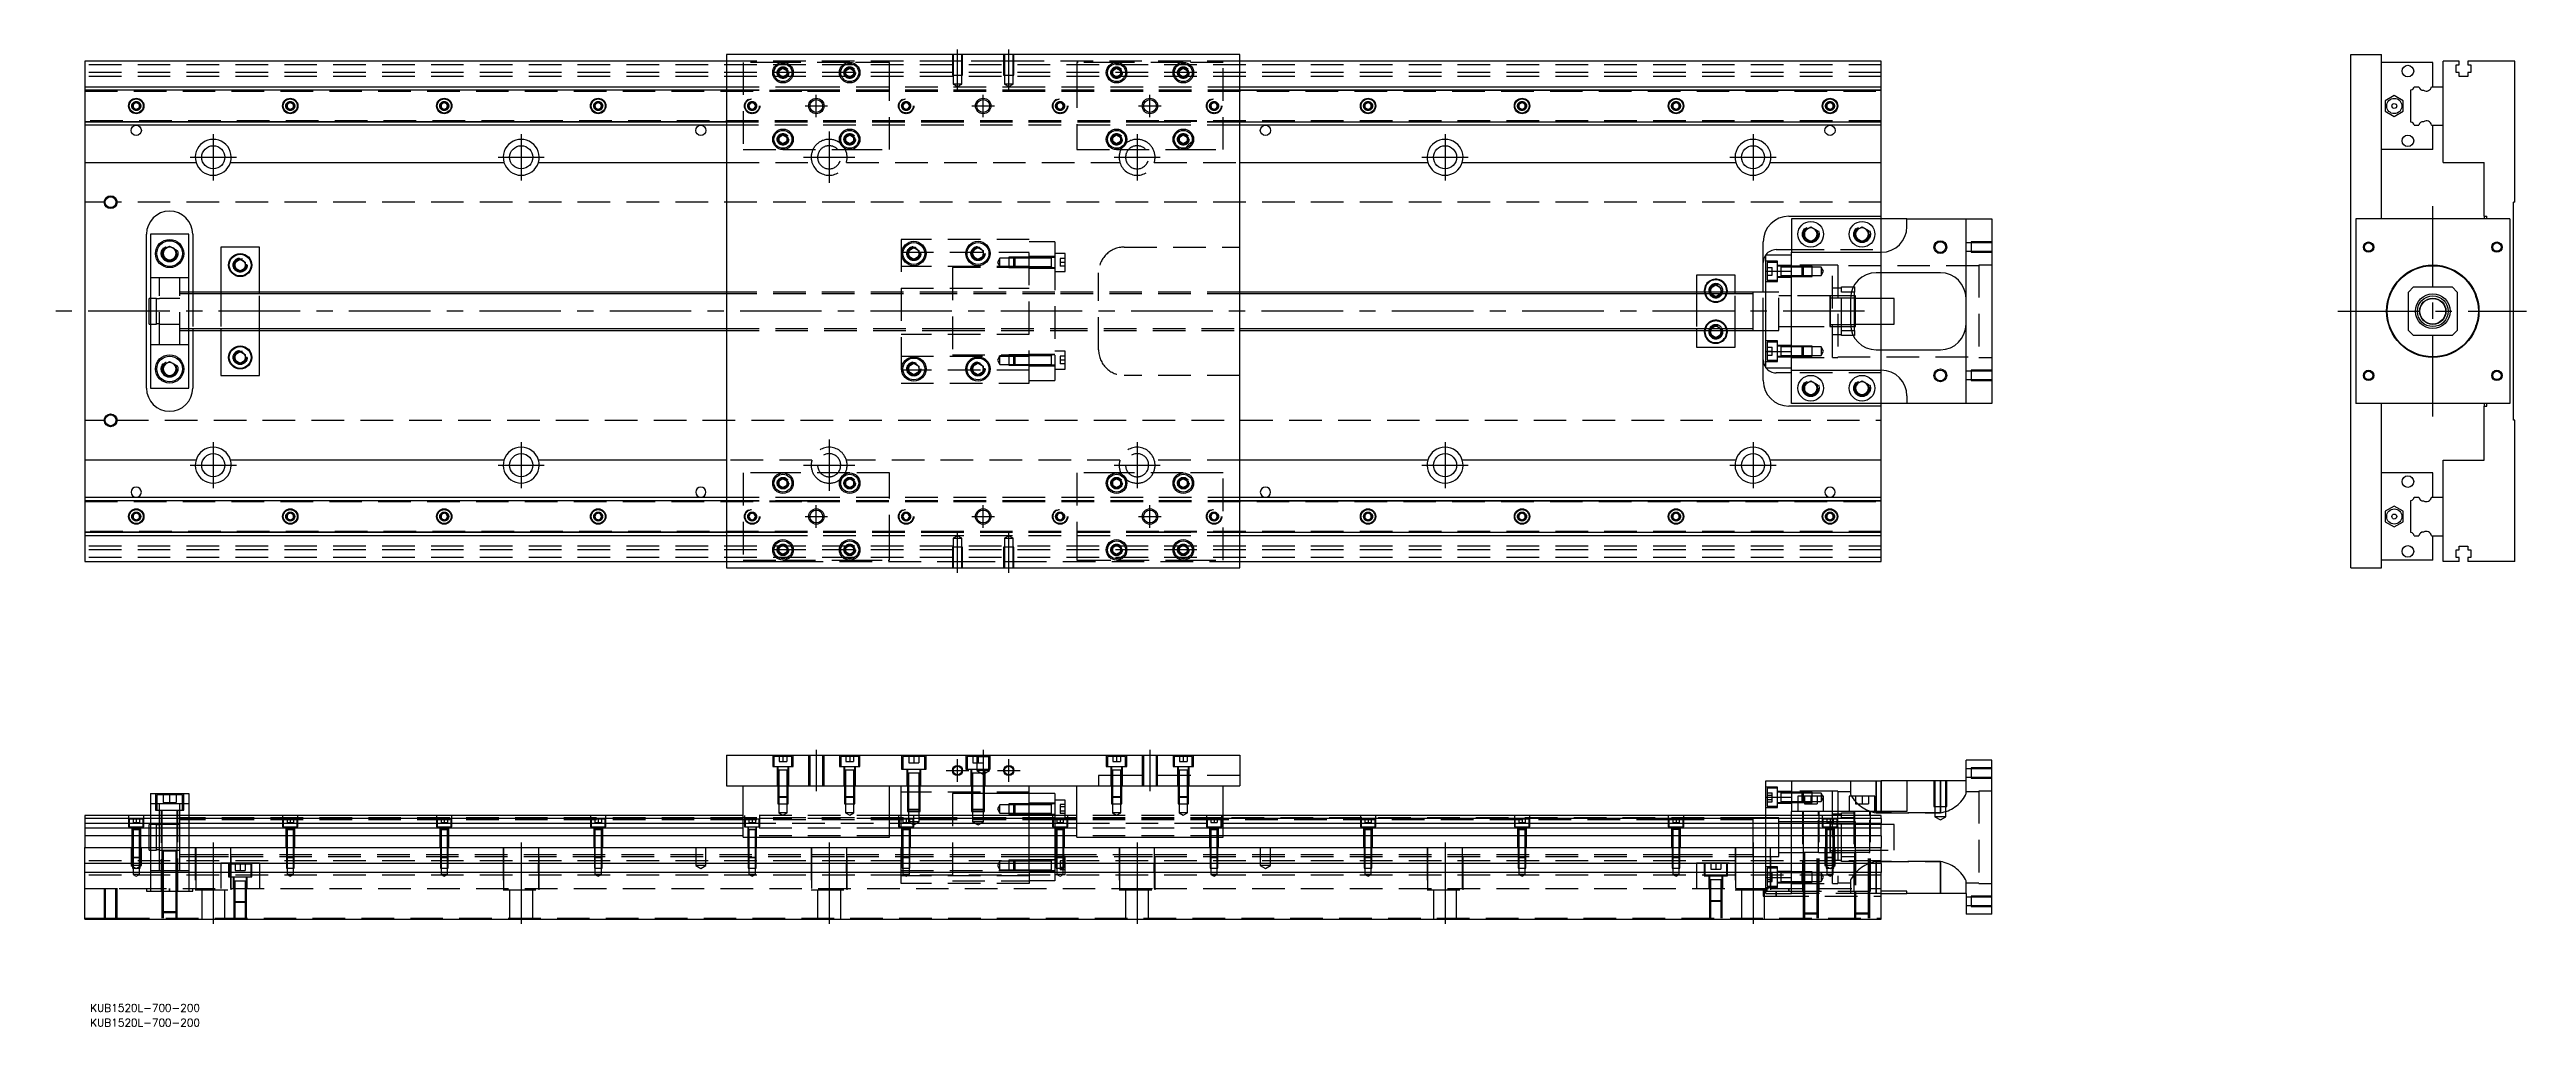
# Model space of a CAD drawing. Extents: x -14 to 951, y -279 to 102.
import ezdxf

# ---------------------------------------------------------------- set-up
doc = ezdxf.new("R2010")
doc.units = 0
doc.linetypes.add('CENTER', pattern=[50.8, 31.75, -6.35, 6.35, -6.35])
doc.linetypes.add('DASHED', pattern=[19.05, 12.7, -6.35])
doc.layers.get('0').update_dxf_attribs({"linetype": 'CONTINUOUS'})
doc.layers.add('CENTER', color=1, linetype='CENTER')
doc.styles.get("Standard").update_dxf_attribs({"font": 'txt.shx', "height": 3, "bigfont": 'bigfont.shx'})

# ---------------------------------------------------------------- blocks, each defined once
blk = doc.blocks.new('*U2')
at = {"color": 7, "linetype": 'CONTINUOUS'}
blk.add_text('KUB1520L-700-200', height=3, dxfattribs=at).set_placement((2.01, -278.75))
blk = doc.blocks.new('*U3')
at = {"color": 7, "linetype": 'CONTINUOUS'}
blk.add_text('KUB1520L-700-200', height=3, dxfattribs=at).set_placement((2.01, -273.01))

msp = doc.modelspace()

# ---------------------------------------------------------------- linework, layer by layer
at = {"color": 7, "linetype": 'CONTINUOUS'}
for p, q in [((250, 97.5), (0, 97.5)), ((0, 97.5), (0, 87.5)), ((450, 100), (250, 100)), ((250, 100), (250, -100)), ((450, -100), (450, 100)), ((700, 97.5), (450, 97.5)), ((700, 87.5), (700, 97.5)), ((882.89, 100), (894.89, 100)), ((882.89, -100), (882.89, 100)), ((894.89, 36), (894.89, 100)), ((914.89, 97), (894.89, 97)), ((914.89, 87.5), (914.89, 97)), ((918.89, 87.5), (918.89, 97.5)), ((925.19, 97.5), (918.89, 97.5)), ((925.19, 96), (925.19, 97.5)), ((928.59, 97.5), (928.59, 96)), ((946.89, 97.5), (928.59, 97.5)), ((946.89, 42.5), (946.89, 97.5)), ((0, 87.5), (250, 87.5)), ((0, 87.5), (0, 86.247728)), ((270.5, 93.866026), (272, 94.73205)), ((270.5, 92.133974), (270.5, 93.866026)), ((272, 91.26795), (270.5, 92.133974)), ((272, 94.73205), (273.5, 93.866026)), ((273.5, 92.133974), (272, 91.26795)), ((273.5, 93.866026), (273.5, 92.133974)), ((296.5, 93.866026), (298, 94.73205)), ((296.5, 92.133974), (296.5, 93.866026)), ((298, 91.26795), (296.5, 92.133974)), ((298, 94.73205), (299.5, 93.866026)), ((299.5, 92.133974), (298, 91.26795)), ((299.5, 93.866026), (299.5, 92.133974)), ((400.5, 93.866026), (402, 94.73205)), ((400.5, 92.133974), (400.5, 93.866026)), ((402, 91.26795), (400.5, 92.133974)), ((402, 94.73205), (403.5, 93.866026)), ((403.5, 92.133974), (402, 91.26795)), ((403.5, 93.866026), (403.5, 92.133974)), ((426.5, 93.866026), (428, 94.73205)), ((426.5, 92.133974), (426.5, 93.866026)), ((428, 91.26795), (426.5, 92.133974)), ((428, 94.73205), (429.5, 93.866026)), ((429.5, 92.133974), (428, 91.26795)), ((429.5, 93.866026), (429.5, 92.133974)), ((450, 87.5), (700, 87.5)), ((700, 86.247728), (700, 87.5)), ((907.642272, 87.5), (909.41668, 87.5)), ((914.367372, 87.5), (918.89, 87.5)), ((918.89, 72.5), (918.89, 87.5)), ((918.89, 72.5), (918.89, 87.5)), ((924.04, 96), (925.19, 96)), ((924.04, 93), (924.04, 96)), ((925.19, 93), (924.04, 93)), ((925.19, 91.5), (925.19, 93)), ((928.59, 91.5), (925.19, 91.5)), ((928.59, 96), (929.74, 96)), ((928.59, 93), (928.59, 91.5)), ((929.74, 93), (928.59, 93)), ((929.74, 96), (929.74, 93)), ((0, 86.247728), (0, 73.752272)), ((0, 86.247728), (250, 86.247728)), ((18.75, 80.721688), (20, 81.443376)), ((18.75, 79.278312), (18.75, 80.721688)), ((20, 78.556624), (18.75, 79.278312)), ((20, 81.443376), (21.25, 80.721688)), ((21.25, 79.278312), (20, 78.556624)), ((21.25, 80.721688), (21.25, 79.278312)), ((78.75, 80.721688), (80, 81.443376)), ((78.75, 79.278312), (78.75, 80.721688)), ((80, 78.556624), (78.75, 79.278312)), ((80, 81.443376), (81.25, 80.721688)), ((81.25, 79.278312), (80, 78.556624)), ((81.25, 80.721688), (81.25, 79.278312)), ((138.75, 80.721688), (140, 81.443376)), ((138.75, 79.278312), (138.75, 80.721688)), ((140, 78.556624), (138.75, 79.278312)), ((140, 81.443376), (141.25, 80.721688)), ((141.25, 79.278312), (140, 78.556624)), ((141.25, 80.721688), (141.25, 79.278312)), ((198.75, 80.721688), (200, 81.443376)), ((198.75, 79.278312), (198.75, 80.721688)), ((200, 78.556624), (198.75, 79.278312)), ((200, 81.443376), (201.25, 80.721688)), ((201.25, 79.278312), (200, 78.556624)), ((201.25, 80.721688), (201.25, 79.278312)), ((450, 86.247728), (700, 86.247728)), ((498.75, 80.721688), (500, 81.443376)), ((498.75, 79.278312), (498.75, 80.721688)), ((500, 78.556624), (498.75, 79.278312)), ((500, 81.443376), (501.25, 80.721688)), ((501.25, 79.278312), (500, 78.556624)), ((501.25, 80.721688), (501.25, 79.278312)), ((558.75, 80.721688), (560, 81.443376)), ((558.75, 79.278312), (558.75, 80.721688)), ((560, 78.556624), (558.75, 79.278312)), ((560, 81.443376), (561.25, 80.721688)), ((561.25, 79.278312), (560, 78.556624)), ((561.25, 80.721688), (561.25, 79.278312)), ((618.75, 80.721688), (620, 81.443376)), ((618.75, 79.278312), (618.75, 80.721688)), ((620, 78.556624), (618.75, 79.278312)), ((620, 81.443376), (621.25, 80.721688)), ((621.25, 79.278312), (620, 78.556624)), ((621.25, 80.721688), (621.25, 79.278312)), ((678.75, 80.721688), (680, 81.443376)), ((678.75, 79.278312), (678.75, 80.721688)), ((680, 78.556624), (678.75, 79.278312)), ((680, 81.443376), (681.25, 80.721688)), ((681.25, 79.278312), (680, 78.556624)), ((681.25, 80.721688), (681.25, 79.278312)), ((700, 73.752272), (700, 86.247728)), ((896.38996, 82.020726), (896.389959, 77.979274)), ((896.389959, 77.979274), (899.88996, 75.958548)), ((899.88996, 84.041452), (896.38996, 82.020726)), ((903.389959, 82.020726), (899.88996, 84.041452)), ((899.88996, 75.958548), (903.389959, 77.979274)), ((903.389959, 77.979274), (903.389959, 82.020726)), ((906.39, 73.752272), (906.39, 86.247728)), ((250, 73.752272), (0, 73.752272)), ((0, 73.752272), (0, 72.5)), ((250, 72.5), (0, 72.5)), ((0, 72.5), (0, 58)), ((270.5, 67.866026), (272, 68.73205)), ((270.5, 66.133974), (270.5, 67.866026)), ((272, 68.73205), (273.5, 67.866026)), ((273.5, 67.866026), (273.5, 66.133974)), ((296.5, 67.866026), (298, 68.73205)), ((296.5, 66.133974), (296.5, 67.866026)), ((298, 68.73205), (299.5, 67.866026)), ((299.5, 67.866026), (299.5, 66.133974)), ((400.5, 67.866026), (402, 68.73205)), ((400.5, 66.133974), (400.5, 67.866026)), ((402, 68.73205), (403.5, 67.866026)), ((403.5, 67.866026), (403.5, 66.133974)), ((426.5, 67.866026), (428, 68.73205)), ((426.5, 66.133974), (426.5, 67.866026)), ((428, 68.73205), (429.5, 67.866026)), ((429.5, 67.866026), (429.5, 66.133974)), ((700, 73.752272), (450, 73.752272)), ((700, 72.5), (450, 72.5)), ((700, 72.5), (700, 73.752272)), ((700, 58), (700, 72.5)), ((907.642272, 72.5), (909.41668, 72.5)), ((914.367372, 72.5), (918.89, 72.5)), ((914.89, 63), (914.89, 72.5)), ((918.89, 58), (918.89, 72.5)), ((0, 58), (43.291796, 58)), ((0, 58), (0, -58)), ((56.708204, 58), (163.291796, 58)), ((176.708204, 58), (250, 58)), ((272, 65.26795), (270.5, 66.133974)), ((273.5, 66.133974), (272, 65.26795)), ((298, 65.26795), (296.5, 66.133974)), ((299.5, 66.133974), (298, 65.26795)), ((402, 65.26795), (400.5, 66.133974)), ((403.5, 66.133974), (402, 65.26795)), ((428, 65.26795), (426.5, 66.133974)), ((429.5, 66.133974), (428, 65.26795)), ((450, 58), (523.291796, 58)), ((536.708204, 58), (643.291796, 58)), ((656.708204, 58), (700, 58)), ((700, 37), (700, 58)), ((914.89, 63), (894.89, 63)), ((918.89, 58), (934.89, 58)), ((934.89, 37), (934.89, 58)), ((946.89, 42.5), (946.39, 42.5)), ((946.39, -42.5), (946.39, 42.5)), ((24, -30), (24, 30)), ((25.5, 30), (25.5, -30)), ((40.5, 30), (25.5, 30)), ((40.5, -30), (40.5, 30)), ((42, 30), (42, 7.5)), ((664, 37), (700, 37)), ((665, 36), (665, 23)), ((710, 36), (665, 36)), ((670, 31.443376), (672.5, 32.886752)), ((670, 28.556624), (670, 31.443376)), ((672.5, 32.886752), (675, 31.443376)), ((675, 31.443376), (675, 28.556624)), ((690, 31.443376), (692.5, 32.886752)), ((690, 28.556624), (690, 31.443376)), ((692.5, 32.886752), (695, 31.443376)), ((695, 31.443376), (695, 28.556624)), ((700, 36), (700, 37)), ((710, 33), (710, 36)), ((710, 36), (733, 36)), ((733, -36), (733, 36)), ((733, 36), (743, 36)), ((743, 36), (743, -36)), ((884.89, 36), (884.89, -36)), ((944.89, 36), (884.89, 36)), ((934.89, 37), (935.89, 37)), ((934.89, 37), (934.89, 36)), ((935.89, 36), (935.89, 37)), ((944.89, 36), (944.89, -36)), ((30.5, 23.943376), (33, 25.386752)), ((30.5, 21.056624), (30.5, 23.943376)), ((33, 19.613248), (30.5, 21.056624)), ((33, 25.386752), (35.5, 23.943376)), ((35.5, 21.056624), (33, 19.613248)), ((35.5, 23.943376), (35.5, 21.056624)), ((68, 25), (53, 25)), ((53, 25), (53, 7.5)), ((58.5, 19.1547), (60.5, 20.309402)), ((60.5, 20.309402), (62.5, 19.1547)), ((68, 7.5), (68, 25)), ((321, 23.6547), (323, 24.809402)), ((321, 21.3453), (321, 23.6547)), ((323, 20.190598), (321, 21.3453)), ((323, 24.809402), (325, 23.6547)), ((325, 21.3453), (323, 20.190598)), ((325, 23.6547), (325, 21.3453)), ((346, 23.6547), (348, 24.809402)), ((346, 21.3453), (346, 23.6547)), ((348, 20.190598), (346, 21.3453)), ((348, 24.809402), (350, 23.6547)), ((350, 21.3453), (348, 20.190598)), ((350, 23.6547), (350, 21.3453)), ((376.6, 20.702558), (376.6, 21.052564)), ((654, 7.5), (654, 27)), ((655, 22), (665, 22)), ((655, 15.652476), (655, 22)), ((659, 24), (665, 24)), ((665, 15.652476), (665, 23)), ((665, 23), (700, 23)), ((672.5, 27.113248), (670, 28.556624)), ((675, 28.556624), (672.5, 27.113248)), ((692.5, 27.113248), (690, 28.556624)), ((695, 28.556624), (692.5, 27.113248)), ((58.5, 16.8453), (58.5, 19.1547)), ((60.5, 15.690598), (58.5, 16.8453)), ((62.5, 16.8453), (60.5, 15.690598)), ((62.5, 19.1547), (62.5, 16.8453)), ((376.6, 17.052554), (376.6, 17.402558)), ((643, 14), (628, 14)), ((628, 14), (628, 7.5)), ((633.5, 9.1547), (635.5, 10.309402)), ((635.5, 10.309402), (637.5, 9.1547)), ((643, 7.5), (643, 14)), ((655, 15.652476), (665, 15.652476)), ((655, -15.652476), (655, 15.652476)), ((665, -15.652476), (665, 15.652476)), ((665, -15.652476), (665, 15.652476)), ((723, 15), (698, 15)), ((700, 5), (700, 15)), ((25, -5), (25, 5)), ((25.5, 5), (25, 5)), ((250, 7.5), (40.5, 7.5)), ((650, 7.5), (450, 7.5)), ((633.5, 7.5), (633.5, 9.1547)), ((637.5, 9.1547), (637.5, 7.5)), ((650, -7.500006), (650, 7.500006)), ((655, 7.5), (650, 7.5)), ((688, 5), (688, -5)), ((689.5, 5.125), (688.000782, 5.125)), ((689.5, 6), (688.050126, 6)), ((689.5, 7.5), (688.317542, 7.5)), ((689.069714, 9.5), (689.5, 9.5)), ((689.5, 9.5), (689.5, 7.5)), ((689.5, -7.5), (689.5, 7.5)), ((690, 6), (689.5, 6)), ((690, 5.125), (689.5, 5.125)), ((690, -6), (690, 6)), ((705, 5), (690, 5)), ((705, -5), (705, 5)), ((907.39, 9.5), (905.39, 7.5)), ((905.39, -7.5), (905.39, 7.5)), ((907.39, 9.5), (922.39, 9.5)), ((924.39, 7.5), (922.39, 9.5)), ((924.39, 7.5), (924.39, -7.5)), ((931.49, 6.959886), (931.49, 6.285102)), ((931.49, 6.285102), (931.49, 5.499994)), ((25, -5), (25.5, -5)), ((40.5, -7.5), (250, -7.5)), ((42, -7.5), (42, -30)), ((53, -7.5), (53, -25)), ((68, -25), (68, -7.5)), ((450, -7.5), (650, -7.5)), ((628, -7.5), (628, -14)), ((633.5, -9.1547), (633.5, -7.5)), ((635.5, -10.309402), (633.5, -9.1547)), ((637.5, -9.1547), (635.5, -10.309402)), ((637.5, -7.5), (637.5, -9.1547)), ((643, -14), (643, -7.5)), ((650, -7.5), (655, -7.5)), ((654, -27), (654, -7.5)), ((688.000782, -5.125), (689.5, -5.125)), ((688.050126, -6), (689.5, -6)), ((688.317542, -7.5), (689.5, -7.5)), ((689.5, -9.5), (689.069714, -9.5)), ((689.5, -5.125), (690, -5.125)), ((689.5, -6), (690, -6)), ((689.5, -7.5), (689.5, -9.5)), ((690, -5), (705, -5)), ((700, -15), (700, -5)), ((905.39, -7.5), (907.39, -9.5)), ((922.39, -9.5), (907.39, -9.5)), ((922.39, -9.5), (924.39, -7.5)), ((931.49, -5.499994), (931.49, -5.500852)), ((931.49, -5.500852), (931.49, -6.285102)), ((931.49, -6.285102), (931.49, -6.959886)), ((58.5, -16.8453), (60.5, -15.690598)), ((58.5, -19.1547), (58.5, -16.8453)), ((60.5, -20.309402), (58.5, -19.1547)), ((60.5, -15.690598), (62.5, -16.8453)), ((62.5, -19.1547), (60.5, -20.309402)), ((62.5, -16.8453), (62.5, -19.1547)), ((376.6, -21.052564), (376.6, -17.052554)), ((628, -14), (643, -14)), ((655, -15.652476), (665, -15.652476)), ((655, -22), (655, -15.652476)), ((660.9, -13.556344), (660.9, -17.556354)), ((665, -23), (665, -15.652476)), ((698, -15), (723, -15)), ((30.5, -21.056624), (33, -19.613248)), ((30.5, -23.943376), (30.5, -21.056624)), ((33, -25.386752), (30.5, -23.943376)), ((33, -19.613248), (35.5, -21.056624)), ((35.5, -23.943376), (33, -25.386752)), ((35.5, -21.056624), (35.5, -23.943376)), ((53, -25), (68, -25)), ((321, -21.3453), (323, -20.190598)), ((321, -23.6547), (321, -21.3453)), ((323, -24.809402), (321, -23.6547)), ((323, -20.190598), (325, -21.3453)), ((325, -23.6547), (323, -24.809402)), ((325, -21.3453), (325, -23.6547)), ((346, -21.3453), (348, -20.190598)), ((346, -23.6547), (346, -21.3453)), ((348, -24.809402), (346, -23.6547)), ((348, -20.190598), (350, -21.3453)), ((350, -23.6547), (348, -24.809402)), ((350, -21.3453), (350, -23.6547)), ((376.6, -21.052564), (376.6, -21.051878)), ((655, -22), (665, -22)), ((665, -24), (659, -24)), ((665, -23), (700, -23)), ((665, -36), (665, -23)), ((670, -28.556624), (672.5, -27.113248)), ((670, -31.443376), (670, -28.556624)), ((672.5, -27.113248), (675, -28.556624)), ((675, -28.556624), (675, -31.443376)), ((690, -28.556624), (692.5, -27.113248)), ((690, -31.443376), (690, -28.556624)), ((692.5, -27.113248), (695, -28.556624)), ((695, -28.556624), (695, -31.443376)), ((25.5, -30), (40.5, -30)), ((700, -37), (664, -37)), ((710, -36), (665, -36)), ((672.5, -32.886752), (670, -31.443376)), ((675, -31.443376), (672.5, -32.886752)), ((692.5, -32.886752), (690, -31.443376)), ((695, -31.443376), (692.5, -32.886752)), ((700, -37), (700, -36)), ((700, -58), (700, -37)), ((710, -33), (710, -36)), ((733, -36), (710, -36)), ((743, -36), (733, -36)), ((944.89, -36), (884.89, -36)), ((894.89, -100), (894.89, -36)), ((934.89, -36), (934.89, -37)), ((934.89, -58), (934.89, -37)), ((934.89, -37), (935.89, -37)), ((935.89, -37), (935.89, -36)), ((946.89, -42.5), (946.39, -42.5)), ((946.89, -97.5), (946.89, -42.5)), ((0, -58), (0, -72.5)), ((43.291796, -58), (0, -58)), ((163.291796, -58), (56.708204, -58)), ((250, -58), (176.708204, -58)), ((270.5, -66.133974), (272, -65.26795)), ((270.5, -67.866026), (270.5, -66.133974)), ((272, -65.26795), (273.5, -66.133974)), ((273.5, -66.133974), (273.5, -67.866026)), ((296.5, -66.133974), (298, -65.26795)), ((296.5, -67.866026), (296.5, -66.133974)), ((298, -65.26795), (299.5, -66.133974)), ((299.5, -66.133974), (299.5, -67.866026)), ((400.5, -66.133974), (402, -65.26795)), ((400.5, -67.866026), (400.5, -66.133974)), ((402, -65.26795), (403.5, -66.133974)), ((403.5, -66.133974), (403.5, -67.866026)), ((426.5, -66.133974), (428, -65.26795)), ((426.5, -67.866026), (426.5, -66.133974)), ((428, -65.26795), (429.5, -66.133974)), ((429.5, -66.133974), (429.5, -67.866026)), ((523.291796, -58), (450, -58)), ((643.291796, -58), (536.708204, -58)), ((700, -58), (656.708204, -58)), ((700, -72.5), (700, -58)), ((914.89, -63), (894.89, -63)), ((914.89, -72.5), (914.89, -63)), ((918.89, -72.5), (918.89, -58)), ((918.89, -58), (934.89, -58)), ((0, -72.5), (250, -72.5)), ((0, -72.5), (0, -73.752272)), ((0, -73.752272), (250, -73.752272)), ((0, -73.752272), (0, -86.247728)), ((272, -68.73205), (270.5, -67.866026)), ((273.5, -67.866026), (272, -68.73205)), ((298, -68.73205), (296.5, -67.866026)), ((299.5, -67.866026), (298, -68.73205)), ((402, -68.73205), (400.5, -67.866026)), ((403.5, -67.866026), (402, -68.73205)), ((428, -68.73205), (426.5, -67.866026)), ((429.5, -67.866026), (428, -68.73205)), ((450, -72.5), (700, -72.5)), ((450, -73.752272), (700, -73.752272)), ((700, -73.752272), (700, -72.5)), ((700, -86.247728), (700, -73.752272)), ((899.88996, -75.958548), (896.38996, -77.979274)), ((903.389959, -77.979274), (899.88996, -75.958548)), ((906.39, -86.247728), (906.39, -73.752272)), ((907.642272, -72.5), (909.41668, -72.5)), ((914.367372, -72.5), (918.89, -72.5)), ((918.89, -87.5), (918.89, -72.5)), ((918.89, -87.5), (918.89, -72.5)), ((0, -86.247728), (0, -87.5)), ((275, -86.247728), (0, -86.247728)), ((18.75, -79.278312), (20, -78.556624)), ((18.75, -80.721688), (18.75, -79.278312)), ((20, -81.443376), (18.75, -80.721688)), ((20, -78.556624), (21.25, -79.278312)), ((21.25, -80.721688), (20, -81.443376)), ((21.25, -79.278312), (21.25, -80.721688)), ((78.75, -79.278312), (80, -78.556624)), ((78.75, -80.721688), (78.75, -79.278312)), ((80, -81.443376), (78.75, -80.721688)), ((80, -78.556624), (81.25, -79.278312)), ((81.25, -80.721688), (80, -81.443376)), ((81.25, -79.278312), (81.25, -80.721688)), ((138.75, -79.278312), (140, -78.556624)), ((138.75, -80.721688), (138.75, -79.278312)), ((140, -81.443376), (138.75, -80.721688)), ((140, -78.556624), (141.25, -79.278312)), ((141.25, -80.721688), (140, -81.443376)), ((141.25, -79.278312), (141.25, -80.721688)), ((198.75, -79.278312), (200, -78.556624)), ((198.75, -80.721688), (198.75, -79.278312)), ((200, -81.443376), (198.75, -80.721688)), ((200, -78.556624), (201.25, -79.278312)), ((201.25, -80.721688), (200, -81.443376)), ((201.25, -79.278312), (201.25, -80.721688)), ((700, -86.247728), (450, -86.247728)), ((498.75, -79.278312), (500, -78.556624)), ((498.75, -80.721688), (498.75, -79.278312)), ((500, -81.443376), (498.75, -80.721688)), ((500, -78.556624), (501.25, -79.278312)), ((501.25, -80.721688), (500, -81.443376)), ((501.25, -79.278312), (501.25, -80.721688)), ((558.75, -79.278312), (560, -78.556624)), ((558.75, -80.721688), (558.75, -79.278312)), ((560, -81.443376), (558.75, -80.721688)), ((560, -78.556624), (561.25, -79.278312)), ((561.25, -80.721688), (560, -81.443376)), ((561.25, -79.278312), (561.25, -80.721688)), ((618.75, -79.278312), (620, -78.556624)), ((618.75, -80.721688), (618.75, -79.278312)), ((620, -81.443376), (618.75, -80.721688)), ((620, -78.556624), (621.25, -79.278312)), ((621.25, -80.721688), (620, -81.443376)), ((621.25, -79.278312), (621.25, -80.721688)), ((678.75, -79.278312), (680, -78.556624)), ((678.75, -80.721688), (678.75, -79.278312)), ((680, -81.443376), (678.75, -80.721688)), ((680, -78.556624), (681.25, -79.278312)), ((681.25, -80.721688), (680, -81.443376)), ((681.25, -79.278312), (681.25, -80.721688)), ((700, -87.5), (700, -86.247728)), ((896.38996, -77.979274), (896.389959, -82.020726)), ((896.389959, -82.020726), (899.88996, -84.041452)), ((899.88996, -84.041452), (903.389959, -82.020726)), ((903.389959, -82.020726), (903.389959, -77.979274)), ((275, -87.5), (0, -87.5)), ((0, -87.5), (0, -97.5)), ((270.5, -92.133974), (272, -91.26795)), ((270.5, -93.866026), (270.5, -92.133974)), ((272, -94.73205), (270.5, -93.866026)), ((272, -91.26795), (273.5, -92.133974)), ((273.5, -93.866026), (272, -94.73205)), ((273.5, -92.133974), (273.5, -93.866026)), ((296.5, -92.133974), (298, -91.26795)), ((296.5, -93.866026), (296.5, -92.133974)), ((298, -94.73205), (296.5, -93.866026)), ((298, -91.26795), (299.5, -92.133974)), ((299.5, -93.866026), (298, -94.73205)), ((299.5, -92.133974), (299.5, -93.866026)), ((400.5, -92.133974), (402, -91.26795)), ((400.5, -93.866026), (400.5, -92.133974)), ((402, -94.73205), (400.5, -93.866026)), ((402, -91.26795), (403.5, -92.133974)), ((403.5, -93.866026), (402, -94.73205)), ((403.5, -92.133974), (403.5, -93.866026)), ((426.5, -92.133974), (428, -91.26795)), ((426.5, -93.866026), (426.5, -92.133974)), ((428, -94.73205), (426.5, -93.866026)), ((428, -91.26795), (429.5, -92.133974)), ((429.5, -93.866026), (428, -94.73205)), ((429.5, -92.133974), (429.5, -93.866026)), ((700, -87.5), (450, -87.5)), ((700, -97.5), (700, -87.5)), ((907.642272, -87.5), (909.41668, -87.5)), ((914.367372, -87.5), (918.89, -87.5)), ((914.89, -97), (914.89, -87.5)), ((918.89, -97.5), (918.89, -87.5)), ((924.04, -93), (925.19, -93)), ((924.04, -96), (924.04, -93)), ((925.19, -96), (924.04, -96)), ((925.19, -91.5), (928.59, -91.5)), ((925.19, -93), (925.19, -91.5)), ((925.19, -97.5), (925.19, -96)), ((928.59, -91.5), (928.59, -93)), ((928.59, -93), (929.74, -93)), ((928.59, -96), (928.59, -97.5)), ((929.74, -96), (928.59, -96)), ((929.74, -93), (929.74, -96)), ((0, -97.5), (275, -97.5)), ((250, -100), (450, -100)), ((450, -97.5), (700, -97.5)), ((882.89, -100), (894.89, -100)), ((914.89, -97), (894.89, -97)), ((925.19, -97.5), (918.89, -97.5)), ((946.89, -97.5), (928.59, -97.5)), ((250, -172.99), (250, -184.99)), ((250, -172.99), (450, -172.99)), ((450, -172.99), (450, -184.99)), ((321, -180.09), (320.499994, -180.09)), ((321.35, -180.09), (321, -180.09)), ((325, -180.09), (324.65, -180.09)), ((325.500006, -180.09), (325, -180.09)), ((655, -182.99), (665, -182.99)), ((655, -189.337524), (655, -182.99)), ((665, -182.99), (665, -194.99)), ((665, -182.99), (700, -182.99)), ((700, -194.99), (700, -182.99)), ((710, -182.99), (700, -182.99)), ((710, -182.99), (710, -194.99)), ((733, -182.99), (710, -182.99)), ((733, -182.99), (733, -174.99)), ((743, -174.99), (733, -174.99)), ((743, -234.99), (743, -174.99)), ((25.5, -187.99), (25.5, -196.49)), ((25.5, -187.99), (40.5, -187.99)), ((40.5, -187.99), (40.5, -196.49)), ((250, -184.99), (450, -184.99)), ((256.5, -204.99), (256.5, -184.99)), ((313.5, -204.99), (313.5, -184.99)), ((318, -196.49), (318, -184.99)), ((368, -196.49), (368, -184.99)), ((378, -187.99), (368, -187.99)), ((378, -187.99), (378, -196.49)), ((382, -190.49), (378, -190.49)), ((382, -196.49), (382, -190.49)), ((386.5, -204.99), (386.5, -184.99)), ((443.5, -204.99), (443.5, -184.99)), ((655, -196.49), (655, -189.337524)), ((655, -189.337524), (665, -189.337524)), ((660.9, -187.433646), (660.9, -188.01866)), ((665, -187.78365), (660.9, -187.78365)), ((660.9, -188.01866), (660.9, -189.293604)), ((660.9, -189.293604), (660.9, -189.573698)), ((660.9, -189.573698), (660.9, -190.848714)), ((660.9, -190.848714), (660.9, -191.433656)), ((660.9, -191.08365), (665, -191.08365)), ((669.5, -187.78365), (665, -187.78365)), ((665, -191.08365), (667.5, -191.08365)), ((677.5, -188.99), (667.5, -188.99)), ((667.5, -188.99), (667.5, -194.99)), ((667.5, -191.08365), (669.5, -191.08365)), ((677.5, -194.99), (677.5, -188.99)), ((697.5, -188.99), (687.5, -188.99)), ((687.5, -188.99), (687.5, -194.99)), ((697.5, -194.99), (697.5, -188.99)), ((0, -196.49), (0, -197.742272)), ((256.5, -196.49), (0, -196.49)), ((256.5, -197.742272), (0, -197.742272)), ((0, -197.742272), (0, -199.51668)), ((0, -199.51668), (256.5, -199.51668)), ((0, -199.51668), (0, -201.413076)), ((0, -201.413076), (0, -204.467372)), ((256.5, -201.413076), (0, -201.413076)), ((21.500006, -201.99), (18.499994, -201.99)), ((19.998804, -201.99), (18.499994, -201.99)), ((21.500006, -201.99), (19.998804, -201.99)), ((81.500006, -201.99), (78.499994, -201.99)), ((79.998804, -201.99), (78.499994, -201.99)), ((81.500006, -201.99), (79.998804, -201.99)), ((141.500006, -201.99), (138.499994, -201.99)), ((139.998804, -201.99), (138.499994, -201.99)), ((141.500006, -201.99), (139.998804, -201.99)), ((201.500006, -201.99), (198.499994, -201.99)), ((199.998804, -201.99), (198.499994, -201.99)), ((201.500006, -201.99), (199.998804, -201.99)), ((261.500006, -201.99), (258.499994, -201.99)), ((259.998804, -201.99), (258.499994, -201.99)), ((261.500006, -201.99), (259.998804, -201.99)), ((386.5, -196.49), (313.5, -196.49)), ((386.5, -197.742272), (313.5, -197.742272)), ((313.5, -199.51668), (386.5, -199.51668)), ((386.5, -201.413076), (313.5, -201.413076)), ((321.500006, -201.99), (318.499994, -201.99)), ((319.998804, -201.99), (318.499994, -201.99)), ((321.500006, -201.99), (319.998804, -201.99)), ((381.500006, -201.99), (378.499994, -201.99)), ((379.998804, -201.99), (378.499994, -201.99)), ((381.500006, -201.99), (379.998804, -201.99)), ((441.500006, -201.99), (438.499994, -201.99)), ((439.998804, -201.99), (438.499994, -201.99)), ((441.500006, -201.99), (439.998804, -201.99)), ((700, -196.49), (443.5, -196.49)), ((700, -197.742272), (443.5, -197.742272)), ((443.5, -199.51668), (700, -199.51668)), ((700, -201.413076), (443.5, -201.413076)), ((501.500006, -201.99), (498.499994, -201.99)), ((499.998804, -201.99), (498.499994, -201.99)), ((501.500006, -201.99), (499.998804, -201.99)), ((561.500006, -201.99), (558.499994, -201.99)), ((559.998804, -201.99), (558.499994, -201.99)), ((561.500006, -201.99), (559.998804, -201.99)), ((619.998804, -201.99), (618.499994, -201.99)), ((621.500006, -201.99), (619.998804, -201.99)), ((665, -196.49), (665, -194.99)), ((710, -194.99), (665, -194.99)), ((680, -204.99), (680, -198.989994)), ((700, -197.742272), (700, -196.49)), ((700, -197.742272), (700, -199.51668)), ((700, -201.413076), (700, -199.51668)), ((700, -204.467372), (700, -201.413076)), ((256.5, -204.467372), (0, -204.467372)), ((0, -204.467372), (0, -208.99)), ((0, -208.99), (700, -208.99)), ((0, -215.29), (0, -208.99)), ((256.5, -204.99), (313.5, -204.99)), ((386.5, -204.467372), (313.5, -204.467372)), ((381.25, -211.74), (381.5, -211.74)), ((386.5, -204.99), (443.5, -204.99)), ((700, -204.467372), (443.5, -204.467372)), ((695.500006, -210.99), (689.499994, -210.99)), ((700, -204.467372), (700, -208.99)), ((700, -215.29), (700, -208.99)), ((700, -215.29), (0, -215.29)), ((0, -218.69), (0, -215.29)), ((700, -218.69), (0, -218.69)), ((0, -236.99), (0, -218.69)), ((376.6, -215.29), (376.6, -213.989994)), ((376.6, -215.99), (376.6, -213.989994)), ((376.6, -215.849954), (376.6, -215.29)), ((376.6, -216.130046), (376.6, -215.849954)), ((376.6, -217.990006), (376.6, -217.98932)), ((638.000006, -221.59), (632.999994, -221.59)), ((660.9, -218.546344), (660.9, -218.69)), ((660.9, -218.69), (660.9, -219.13136)), ((660.9, -220.406302), (660.9, -220.686396)), ((660.9, -221.961412), (660.9, -222.546354)), ((669.5, -218.89635), (665, -218.89635)), ((700, -215.29), (700, -218.69)), ((700, -236.99), (700, -218.69)), ((63.000006, -222.09), (57.999994, -222.09)), ((710, -225.99), (700, -225.99)), ((700, -226.99), (710, -226.99)), ((710, -226.99), (710, -225.99)), ((733, -226.99), (710, -226.99)), ((733, -226.99), (733, -234.99)), ((0, -236.99), (700, -236.99)), ((743, -234.99), (733, -234.99))]:
    msp.add_line(p, q, dxfattribs=at)
at = {"color": 3, "linetype": 'DASHED'}
for p, q in [((338.000006, 97.5), (250, 97.5)), ((256.5, 97), (256.5, 63)), ((272, 97), (256.5, 97)), ((298, 97), (272, 97)), ((313.000006, 97), (298, 97)), ((313.5, 97), (313.000006, 97)), ((313.5, 92), (313.5, 97)), ((338.000006, 100), (338.000006, 92)), ((341.999994, 97.5), (338.000006, 97.5)), ((338.35, 100), (338.35, 92)), ((341.65, 92), (341.65, 100)), ((341.999994, 92), (341.999994, 100)), ((358.000006, 97.5), (341.999994, 97.5)), ((358.000006, 100), (358.000006, 92)), ((361.999994, 97.5), (358.000006, 97.5)), ((358.35, 100), (358.35, 92)), ((361.65, 92), (361.65, 100)), ((361.999994, 92), (361.999994, 100)), ((450, 97.5), (361.999994, 97.5)), ((386.5, 97), (386.5, 92)), ((386.999994, 97), (386.5, 97)), ((402, 97), (386.999994, 97)), ((428, 97), (402, 97)), ((443.5, 97), (428, 97)), ((443.5, 63), (443.5, 97)), ((700, 96), (0, 96)), ((700, 93), (0, 93)), ((700, 91.5), (0, 91.5)), ((250, 87.5), (281.5, 87.5)), ((273.973226, 93.326156), (274, 93)), ((281.5, 87.5), (338.5, 87.5)), ((299.973226, 93.326156), (300, 93)), ((313.5, 63), (313.5, 92)), ((338.000006, 92), (341.999994, 92)), ((338.35, 92), (338.35, 88.5)), ((341.65, 88.5), (338.35, 88.5)), ((338.35, 88.5), (340, 87.547372)), ((338.5, 87.5), (361.5, 87.5)), ((340, 87.547372), (341.65, 88.5)), ((341.65, 88.5), (341.65, 92)), ((358.000006, 92), (361.999994, 92)), ((358.35, 92), (358.35, 88.5)), ((361.65, 88.5), (358.35, 88.5)), ((358.35, 88.5), (360, 87.547372)), ((360, 87.547372), (361.65, 88.5)), ((361.5, 87.5), (418.5, 87.5)), ((361.65, 88.5), (361.65, 92)), ((386.5, 92), (386.5, 63)), ((400, 93), (400.023172, 93.30356)), ((418.5, 87.5), (450, 87.5)), ((426, 93), (426.030168, 93.346066)), ((0, 86.1147), (250, 86.1147)), ((0, 86.1), (281.5, 86.1)), ((0, 85.8), (281.5, 85.8)), ((21.477374, 80.25955), (21.5, 80)), ((78.5, 80), (78.516134, 80.21941)), ((138.5, 80), (138.516134, 80.21941)), ((198.5, 80), (198.516134, 80.21941)), ((250, 86.247728), (281.5, 86.247728)), ((250, 86.1147), (281.5, 86.1147)), ((258.75, 80.721688), (260, 81.443376)), ((258.75, 79.278312), (258.75, 80.721688)), ((260, 78.556624), (258.75, 79.278312)), ((260, 81.443376), (261.25, 80.721688)), ((261.25, 79.278312), (260, 78.556624)), ((261.25, 80.721688), (261.25, 79.278312)), ((261.477374, 80.25955), (261.5, 80)), ((281.5, 86.247728), (338.5, 86.247728)), ((281.5, 86.1147), (338.5, 86.1147)), ((281.5, 86.1), (338.5, 86.1)), ((281.5, 86.1), (338.5, 86.1)), ((281.5, 85.8), (338.5, 85.8)), ((281.5, 85.8), (338.5, 85.8)), ((318.75, 80.721688), (320, 81.443376)), ((318.75, 79.278312), (318.75, 80.721688)), ((320, 78.556624), (318.75, 79.278312)), ((320, 81.443376), (321.25, 80.721688)), ((321.25, 79.278312), (320, 78.556624)), ((321.25, 80.721688), (321.25, 79.278312)), ((321.477374, 80.25955), (321.5, 80)), ((338.5, 86.247728), (361.5, 86.247728)), ((338.5, 86.1147), (361.5, 86.1147)), ((338.5, 86.1), (361.5, 86.1)), ((338.5, 85.8), (361.5, 85.8)), ((361.5, 86.247728), (418.5, 86.247728)), ((361.5, 86.1147), (418.5, 86.1147)), ((361.5, 86.1), (418.5, 86.1)), ((361.5, 86.1), (418.5, 86.1)), ((361.5, 85.8), (418.5, 85.8)), ((361.5, 85.8), (418.5, 85.8)), ((378.75, 80.721688), (380, 81.443376)), ((378.75, 79.278312), (378.75, 80.721688)), ((380, 78.556624), (378.75, 79.278312)), ((380, 81.443376), (381.25, 80.721688)), ((381.25, 79.278312), (380, 78.556624)), ((381.25, 80.721688), (381.25, 79.278312)), ((381.477374, 80.25955), (381.5, 80)), ((418.5, 86.247728), (450, 86.247728)), ((418.5, 86.1147), (450, 86.1147)), ((418.5, 86.1), (700, 86.1)), ((418.5, 85.8), (700, 85.8)), ((438.75, 80.721688), (440, 81.443376)), ((438.75, 79.278312), (438.75, 80.721688)), ((440, 78.556624), (438.75, 79.278312)), ((440, 81.443376), (441.25, 80.721688)), ((441.25, 79.278312), (440, 78.556624)), ((441.25, 80.721688), (441.25, 79.278312)), ((441.477374, 80.25955), (441.5, 80)), ((450, 86.1147), (700, 86.1147)), ((498.5, 80), (498.516134, 80.21941)), ((558.5, 80), (558.516134, 80.21941)), ((618.5, 80), (618.516134, 80.21941)), ((681.477374, 80.25955), (681.5, 80)), ((281.5, 74.2), (0, 74.2)), ((281.5, 73.9), (0, 73.9)), ((250, 73.8853), (0, 73.8853)), ((281.5, 73.8853), (250, 73.8853)), ((281.5, 73.752272), (250, 73.752272)), ((281.5, 72.5), (250, 72.5)), ((338.5, 74.2), (281.5, 74.2)), ((338.5, 73.9), (281.5, 73.9)), ((338.5, 73.8853), (281.5, 73.8853)), ((338.5, 73.752272), (281.5, 73.752272)), ((338.5, 72.5), (281.5, 72.5)), ((361.5, 74.2), (338.5, 74.2)), ((361.5, 73.9), (338.5, 73.9)), ((361.5, 73.8853), (338.5, 73.8853)), ((361.5, 73.752272), (338.5, 73.752272)), ((361.5, 72.5), (338.5, 72.5)), ((418.5, 74.2), (361.5, 74.2)), ((418.5, 73.9), (361.5, 73.9)), ((418.5, 73.8853), (361.5, 73.8853)), ((418.5, 73.752272), (361.5, 73.752272)), ((418.5, 72.5), (361.5, 72.5)), ((700, 74.2), (418.5, 74.2)), ((700, 73.9), (418.5, 73.9)), ((450, 73.8853), (418.5, 73.8853)), ((450, 73.752272), (418.5, 73.752272)), ((450, 72.5), (418.5, 72.5)), ((700, 73.8853), (450, 73.8853)), ((250, 58), (283.291796, 58)), ((256.5, 63), (272, 63)), ((272, 63), (298, 63)), ((273.973226, 67.326156), (274, 67)), ((296.708204, 58), (403.291796, 58)), ((298, 63), (313.5, 63)), ((299.973226, 67.326156), (300, 67)), ((386.5, 63), (402, 63)), ((402, 63), (428, 63)), ((403.973226, 67.326156), (404, 67)), ((416.708204, 58), (450, 58)), ((428, 63), (443.5, 63)), ((429.973226, 67.326156), (430, 67)), ((7.9, 42.5), (0, 42.5)), ((700, 42.5), (12.1, 42.5)), ((675.477798, 30.364306), (675.5, 30)), ((689.5, 30), (689.520026, 30.346056)), ((700, 24), (700, 36)), ((30, 22.5), (30.020026, 22.846056)), ((318, 28), (318, -28)), ((368, 28), (318, 28)), ((318, 23), (368, 23)), ((325.483582, 22.786038), (325.5, 22.5)), ((345.5, 22.5), (345.52689, 22.865682)), ((356.5, 20.702558), (355.547372, 19.052558)), ((356.5, 17.402558), (356.5, 20.702558)), ((360, 20.702558), (356.5, 20.702558)), ((360, 21.052554), (360, 17.052564)), ((362.35, 21.052554), (360, 21.052554)), ((362, 20.702558), (360, 20.702558)), ((362.35, 21.052558), (362, 20.702558)), ((362, 17.402558), (362, 20.702558)), ((368, 20.702558), (362, 20.702558)), ((368, 20.702558), (362, 20.702558)), ((362.35, 21.052558), (362.35, 17.052558)), ((368, 21.052556), (362.35, 21.052558)), ((368, 21.052554), (362.35, 21.052554)), ((368, -28), (368, 28)), ((378, 27), (368, 27)), ((378, 21.302558), (368, 21.302558)), ((376.605, 21.052558), (368, 21.052556)), ((378, 20.976176), (368, 20.976176)), ((376.6, 20.702558), (368, 20.702558)), ((378, 21.052558), (376.595, 21.052558)), ((376.6, 17.052554), (376.6, 21.052564)), ((376.6, 20.836098), (376.6, 21.052558)), ((376.6, 21.052558), (376.6, 20.835892)), ((376.6, 17.26902), (376.6, 20.836098)), ((376.6, 17.402558), (376.6, 20.702558)), ((378, 27), (378, 20.976176)), ((382, 22.552558), (378, 22.552558)), ((378, 20.976176), (378, -20.976176)), ((380, 20.552558), (380, 19.052558)), ((382, 20.552558), (380, 20.552558)), ((382, 15.552558), (382, 22.552558)), ((405, 25), (450, 25)), ((659.5, 19.55635), (655, 19.55635)), ((659.5, 11.55635), (659.5, 19.55635)), ((665, 24), (700, 24)), ((665, 15.652476), (665, 22)), ((700, 23), (700, 24)), ((700, 15), (700, 23)), ((735, 26.65), (733, 26.65)), ((733, 23.35), (735, 23.35)), ((735, 26.999994), (735, 23.000006)), ((743, 26.999994), (735, 26.999994)), ((743, 26.65), (735, 26.65)), ((735, 23.35), (743, 23.35)), ((735, 23.000006), (743, 23.000006)), ((29, 13), (25.5, 13)), ((29, -13), (29, 13)), ((37, 13), (29, 13)), ((37, -13), (37, 13)), ((40.5, 13), (37, 13)), ((62.983582, 18.286038), (63, 18)), ((368, 17.5), (318, 17.5)), ((338, 17), (338, -17)), ((368, 17), (338, 17)), ((355.547372, 19.052558), (356.5, 17.402558)), ((356.5, 17.402558), (360, 17.402558)), ((360, 17.402558), (362, 17.402558)), ((360, 17.052564), (362.35, 17.052564)), ((362, 17.402558), (368, 17.402558)), ((362, 17.402558), (362.35, 17.052558)), ((362, 17.402558), (368, 17.402558)), ((362.35, 17.052564), (368, 17.052564)), ((362.35, 17.052558), (368, 17.052562)), ((368, 17.402558), (376.6, 17.402558)), ((368, 17.052562), (376.605, 17.052558)), ((368, 16.802558), (378, 16.802558)), ((376.595, 17.052558), (378, 17.052558)), ((376.6, 17.269268), (376.6, 17.052558)), ((376.6, 17.052558), (376.6, 17.26902)), ((378, 15.552558), (382, 15.552558)), ((380, 19.052558), (380, 17.552558)), ((382, 19.052558), (380, 19.052558)), ((382, 17.552558), (380, 17.552558)), ((395, -15), (395, 15)), ((655, 11.55635), (659.5, 11.55635)), ((655.5, 19.05635), (655.5, 12.05635)), ((659.5, 19.05635), (655.5, 19.05635)), ((655.5, 17.05635), (657.5, 17.05635)), ((655.5, 15.55635), (657.5, 15.55635)), ((655.5, 14.05635), (657.5, 14.05635)), ((655.5, 12.05635), (659.5, 12.05635)), ((657.5, 15.55635), (657.5, 17.05635)), ((657.5, 14.05635), (657.5, 15.55635)), ((665, 17.80635), (659.5, 17.80635)), ((660.9, 17.55635), (659.5, 17.55635)), ((659.5, 13.55635), (660.9, 13.55635)), ((659.5, 13.30635), (665, 13.30635)), ((660.9, 17.55635), (660.895, 17.55635)), ((660.895, 13.55635), (660.9, 13.55635)), ((660.9, 17.556354), (660.9, 13.556344)), ((660.9, 17.55635), (660.9, 17.339888)), ((660.905, 17.55635), (660.9, 17.55635)), ((665, 17.55635), (660.9, 17.55635)), ((660.9, 17.339888), (660.9, 13.77281)), ((665, 17.20635), (660.9, 17.20635)), ((660.9, 13.90635), (665, 13.90635)), ((660.9, 13.77281), (660.9, 13.55635)), ((660.9, 13.55635), (660.905, 13.55635)), ((660.9, 13.55635), (665, 13.55635)), ((681, 18), (665, 18)), ((669.15, 17.55635), (665, 17.55635)), ((669.150006, 17.556344), (665, 17.556344)), ((669.5, 17.20635), (665, 17.20635)), ((665, 13.90635), (669.5, 13.90635)), ((665, 13.556354), (669.15, 13.556354)), ((665, 13.55635), (669.15, 13.55635)), ((669.15, 13.55635), (669.15, 17.55635)), ((669.5, 17.20635), (669.15, 17.55635)), ((669.15, 13.55635), (669.5, 13.90635)), ((669.15, 13.556354), (673, 13.556354)), ((673, 17.556344), (669.150006, 17.556344)), ((669.5, 17.20635), (669.5, 13.90635)), ((673, 17.20635), (669.5, 17.20635)), ((669.5, 13.90635), (673, 13.90635)), ((673, 13.556354), (673, 17.556344)), ((676.5, 17.20635), (673, 17.20635)), ((673, 13.90635), (676.5, 13.90635)), ((676.5, 17.20635), (676.5, 13.90635)), ((677.452628, 15.55635), (676.5, 17.20635)), ((676.5, 13.90635), (677.452628, 15.55635)), ((681, -18), (681, 18)), ((683, 18), (681, 18)), ((683, 18), (683, -18)), ((738, 17.75), (683, 17.75)), ((738, 18), (738, -18)), ((743, 18), (738, 18)), ((27.85, 5), (25.5, 5)), ((27.85, -5), (27.85, 5)), ((29, 4.8), (27.85, 4.8)), ((37, 5), (29, 5)), ((40.5, 7.5), (37, 7.5)), ((40.5, 6.75), (37, 6.75)), ((42, 7.5), (42, 6.75)), ((42, 6.75), (42, -6.75)), ((53, 7.5), (53, 6.75)), ((53, 6.75), (53, -6.75)), ((68, 6.75), (68, 7.5)), ((68, -6.75), (68, 6.75)), ((338, 7.5), (250, 7.5)), ((338, 6.75), (250, 6.75)), ((318, 9), (368, 9)), ((378, 7.5), (338, 7.5)), ((378, 6.75), (338, 6.75)), ((450, 7.5), (378, 7.5)), ((450, 6.75), (378, 6.75)), ((628, 7.5), (628, 6.75)), ((628, 6.75), (628, -6.75)), ((633.5, 6.8453), (633.5, 7.5)), ((633.665064, 6.75), (633.5, 6.8453)), ((635.5, 5.690598), (633.665064, 6.75)), ((637.334936, 6.75), (635.5, 5.690598)), ((637.5, 6.8453), (637.334936, 6.75)), ((637.5, 7.5), (637.5, 6.8453)), ((637.983582, 8.286038), (638, 8)), ((643, 6.75), (643, 7.5)), ((643, -6.75), (643, 6.75)), ((650, 7.5), (649.995, 7.5)), ((650.005, 7.5), (650, 7.5)), ((654, -7.5), (654, 7.5)), ((660, 7.5), (655, 7.5)), ((660, -7.5), (660, 7.5)), ((665, 6), (660, 6)), ((680, 6), (665, 6)), ((680, 6), (679.995, 6)), ((680, -6.000006), (680, 6.000006)), ((680, 6), (680, -6)), ((680.005, 6), (680, 6)), ((681, 6), (680, 6)), ((681, 5.125), (680, 5.125)), ((684.5, 9), (681, 9)), ((684.5, 6), (681, 6)), ((684.5, 5.125), (681, 5.125)), ((684.5, 9.5), (689.069714, 9.5)), ((684.5, 7.5), (684.5, 9.5)), ((684.5, -7.5), (684.5, 7.5)), ((688.317542, 7.5), (684.5, 7.5)), ((688.050126, 6), (684.5, 6)), ((688.000782, 5.125), (684.5, 5.125)), ((700, -5), (700, 5)), ((25.5, -5), (27.85, -5)), ((27.85, -4.8), (29, -4.8)), ((29, -5), (37, -5)), ((37, -6.75), (40.5, -6.75)), ((37, -7.5), (40.5, -7.5)), ((42, -6.75), (42, -7.5)), ((53, -6.75), (53, -7.5)), ((68, -7.5), (68, -6.75)), ((250, -6.75), (338, -6.75)), ((250, -7.5), (338, -7.5)), ((368, -9), (318, -9)), ((338, -6.75), (378, -6.75)), ((338, -7.5), (378, -7.5)), ((378, -6.75), (450, -6.75)), ((378, -7.5), (450, -7.5)), ((628, -6.75), (628, -7.5)), ((633.5, -6.8453), (633.665064, -6.75)), ((633.5, -7.5), (633.5, -6.8453)), ((633.665064, -6.75), (635.5, -5.690598)), ((635.5, -5.690598), (637.334936, -6.75)), ((637.334936, -6.75), (637.5, -6.8453)), ((637.5, -6.8453), (637.5, -7.5)), ((637.983582, -7.713962), (638, -8)), ((643, -7.5), (643, -6.75)), ((649.995, -7.5), (650, -7.5)), ((650, -7.5), (650.005, -7.5)), ((655, -7.5), (660, -7.5)), ((660, -6), (665, -6)), ((665, -6), (680, -6)), ((679.995, -6), (680, -6)), ((680, -5.125), (681, -5.125)), ((680, -6), (680.005, -6)), ((680, -6), (681, -6)), ((681, -5.125), (684.5, -5.125)), ((681, -6), (684.5, -6)), ((681, -9), (684.5, -9)), ((684.5, -5.125), (688.000782, -5.125)), ((684.5, -6), (688.050126, -6)), ((684.5, -7.5), (688.317542, -7.5)), ((684.5, -9.5), (684.5, -7.5)), ((689.069714, -9.5), (684.5, -9.5)), ((25.5, -13), (29, -13)), ((29, -13), (37, -13)), ((37, -13), (40.5, -13)), ((62.983582, -17.713962), (63, -18)), ((318, -17.5), (368, -17.5)), ((338, -17), (368, -17)), ((356.5, -17.402558), (355.547372, -19.052558)), ((355.547372, -19.052558), (356.5, -20.702558)), ((356.5, -20.702558), (356.5, -17.402558)), ((360, -17.402558), (356.5, -17.402558)), ((360, -17.052564), (360, -21.052554)), ((362.35, -17.052564), (360, -17.052564)), ((362, -17.402558), (360, -17.402558)), ((362.35, -17.052558), (362, -17.402558)), ((362, -20.702558), (362, -17.402558)), ((368, -17.402558), (362, -17.402558)), ((368, -17.402558), (362, -17.402558)), ((362.35, -17.052558), (362.35, -21.052558)), ((368, -17.052562), (362.35, -17.052558)), ((368, -17.052564), (362.35, -17.052564)), ((378, -16.802558), (368, -16.802558)), ((376.605, -17.052558), (368, -17.052562)), ((376.6, -17.402558), (368, -17.402558)), ((378, -17.052558), (376.595, -17.052558)), ((376.6, -21.051878), (376.6, -17.052554)), ((376.6, -17.26902), (376.6, -17.052558)), ((376.6, -17.052558), (376.6, -17.269226)), ((376.6, -20.836098), (376.6, -17.26902)), ((382, -15.552558), (378, -15.552558)), ((380, -17.552558), (380, -19.052558)), ((382, -17.552558), (380, -17.552558)), ((382, -19.052558), (380, -19.052558)), ((380, -19.052558), (380, -20.552558)), ((382, -22.552558), (382, -15.552558)), ((659.5, -11.55635), (655, -11.55635)), ((655.5, -12.05635), (655.5, -19.05635)), ((659.5, -12.05635), (655.5, -12.05635)), ((655.5, -14.05635), (657.5, -14.05635)), ((655.5, -15.55635), (657.5, -15.55635)), ((655.5, -17.05635), (657.5, -17.05635)), ((655.5, -19.05635), (659.5, -19.05635)), ((657.5, -15.55635), (657.5, -14.05635)), ((657.5, -17.05635), (657.5, -15.55635)), ((659.5, -19.55635), (659.5, -11.55635)), ((665, -13.30635), (659.5, -13.30635)), ((660.9, -13.55635), (659.5, -13.55635)), ((659.5, -17.55635), (660.9, -17.55635)), ((659.5, -17.80635), (665, -17.80635)), ((660.9, -13.55635), (660.895, -13.55635)), ((660.895, -17.55635), (660.9, -17.55635)), ((660.9, -13.556344), (660.9, -17.556354)), ((660.9, -13.55635), (660.9, -13.77281)), ((660.9, -13.773058), (660.9, -13.55635)), ((665, -13.55635), (660.9, -13.55635)), ((660.905, -13.55635), (660.9, -13.55635)), ((660.9, -13.77281), (660.9, -17.339888)), ((665, -13.90635), (660.9, -13.90635)), ((660.9, -17.20635), (665, -17.20635)), ((660.9, -17.55635), (660.9, -17.339682)), ((660.9, -17.339888), (660.9, -17.55635)), ((660.9, -17.55635), (665, -17.55635)), ((660.9, -17.55635), (660.905, -17.55635)), ((669.15, -13.55635), (665, -13.55635)), ((669.15, -13.556352), (665, -13.556354)), ((669.5, -13.90635), (665, -13.90635)), ((665, -22), (665, -15.652476)), ((665, -17.20635), (669.5, -17.20635)), ((665, -17.556344), (669.15, -17.556346)), ((665, -17.55635), (669.15, -17.55635)), ((665, -18), (681, -18)), ((669.15, -17.55635), (669.15, -13.55635)), ((669.5, -13.90635), (669.15, -13.55635)), ((673, -13.556354), (669.15, -13.556352)), ((669.15, -17.55635), (669.5, -17.20635)), ((669.15, -17.556346), (673, -17.556344)), ((669.5, -13.90635), (669.5, -17.20635)), ((673, -13.90635), (669.5, -13.90635)), ((669.5, -17.20635), (673, -17.20635)), ((673, -17.556344), (673, -13.556354)), ((676.5, -13.90635), (673, -13.90635)), ((673, -17.20635), (676.5, -17.20635)), ((676.5, -13.90635), (676.5, -17.20635)), ((677.452628, -15.55635), (676.5, -13.90635)), ((676.5, -17.20635), (677.452628, -15.55635)), ((681, -18), (683, -18)), ((683, -17.75), (738, -17.75)), ((700, -23), (700, -15)), ((738, -18), (743, -18)), ((30, -22.5), (30.020026, -22.153944)), ((368, -23), (318, -23)), ((318, -28), (368, -28)), ((320.5, -22.5), (320.534018, -22.088984)), ((350.483582, -22.213962), (350.5, -22.5)), ((356.5, -20.702558), (360, -20.702558)), ((360, -20.702558), (362, -20.702558)), ((360, -21.052554), (362.35, -21.052554)), ((362, -20.702558), (368, -20.702558)), ((362, -20.702558), (362.35, -21.052558)), ((362, -20.702558), (368, -20.702558)), ((362.35, -21.052554), (368, -21.052554)), ((362.35, -21.052558), (368, -21.052556)), ((368, -20.702558), (376.6, -20.702558)), ((378, -20.976176), (368, -20.976176)), ((378, -20.976176), (368, -20.976176)), ((368, -21.052556), (376.605, -21.052558)), ((368, -21.302558), (378, -21.302558)), ((368, -27), (378, -27)), ((376.595, -21.052558), (378, -21.052558)), ((376.6, -20.83585), (376.6, -21.052558)), ((376.6, -21.052558), (376.6, -20.836098)), ((378, -20.976176), (378, -27)), ((378, -22.552558), (382, -22.552558)), ((382, -20.552558), (380, -20.552558)), ((450, -25), (405, -25)), ((655, -19.55635), (659.5, -19.55635)), ((700, -24), (665, -24)), ((700, -24), (700, -23)), ((700, -36), (700, -24)), ((735, -23.35), (733, -23.35)), ((733, -26.65), (735, -26.65)), ((735, -23.000006), (735, -26.999994)), ((743, -23.000006), (735, -23.000006)), ((743, -23.35), (735, -23.35)), ((735, -26.65), (743, -26.65)), ((735, -26.999994), (743, -26.999994)), ((669.5, -30), (669.520026, -29.653944)), ((695.477798, -29.635694), (695.5, -30)), ((0, -42.5), (7.9, -42.5)), ((12.1, -42.5), (700, -42.5)), ((283.291796, -58), (250, -58)), ((256.5, -63), (256.5, -97)), ((272, -63), (256.5, -63)), ((298, -63), (272, -63)), ((273.973226, -66.673844), (274, -67)), ((296, -67), (296.023172, -66.69644)), ((403.291796, -58), (296.708204, -58)), ((313.5, -63), (298, -63)), ((313.5, -92), (313.5, -63)), ((402, -63), (386.5, -63)), ((386.5, -63), (386.5, -92)), ((400, -67), (400.023172, -66.69644)), ((428, -63), (402, -63)), ((450, -58), (416.708204, -58)), ((426, -67), (426.030168, -66.653934)), ((443.5, -63), (428, -63)), ((443.5, -97), (443.5, -63)), ((0, -73.8853), (250, -73.8853)), ((0, -73.9), (281.5, -73.9)), ((0, -74.2), (281.5, -74.2)), ((250, -72.5), (281.5, -72.5)), ((250, -73.752272), (281.5, -73.752272)), ((250, -73.8853), (281.5, -73.8853)), ((281.5, -72.5), (338.5, -72.5)), ((281.5, -73.752272), (338.5, -73.752272)), ((281.5, -73.8853), (338.5, -73.8853)), ((281.5, -73.9), (338.5, -73.9)), ((281.5, -74.2), (338.5, -74.2)), ((338.5, -72.5), (361.5, -72.5)), ((338.5, -73.752272), (361.5, -73.752272)), ((338.5, -73.8853), (361.5, -73.8853)), ((338.5, -73.9), (361.5, -73.9)), ((338.5, -74.2), (361.5, -74.2)), ((361.5, -72.5), (418.5, -72.5)), ((361.5, -73.752272), (418.5, -73.752272)), ((361.5, -73.8853), (418.5, -73.8853)), ((361.5, -73.9), (418.5, -73.9)), ((361.5, -74.2), (418.5, -74.2)), ((418.5, -72.5), (450, -72.5)), ((418.5, -73.752272), (450, -73.752272)), ((418.5, -73.8853), (450, -73.8853)), ((418.5, -73.9), (700, -73.9)), ((418.5, -74.2), (700, -74.2)), ((450, -73.8853), (700, -73.8853)), ((281.5, -85.8), (0, -85.8)), ((281.5, -86.1), (0, -86.1)), ((275, -86.1147), (0, -86.1147)), ((18.5, -80), (18.516134, -79.78059)), ((81.477374, -79.74045), (81.5, -80)), ((141.477374, -79.74045), (141.5, -80)), ((201.477374, -79.74045), (201.5, -80)), ((258.75, -79.278312), (260, -78.556624)), ((258.75, -80.721688), (258.75, -79.278312)), ((260, -81.443376), (258.75, -80.721688)), ((260, -78.556624), (261.25, -79.278312)), ((261.25, -80.721688), (260, -81.443376)), ((261.25, -79.278312), (261.25, -80.721688)), ((261.477374, -79.74045), (261.5, -80)), ((281.5, -86.1147), (275, -86.1147)), ((281.5, -86.247728), (275, -86.247728)), ((338.5, -85.8), (281.5, -85.8)), ((338.5, -85.8), (281.5, -85.8)), ((338.5, -86.1), (281.5, -86.1)), ((338.5, -86.1), (281.5, -86.1)), ((338.5, -86.1147), (281.5, -86.1147)), ((338.5, -86.247728), (281.5, -86.247728)), ((318.75, -79.278312), (320, -78.556624)), ((318.75, -80.721688), (318.75, -79.278312)), ((320, -81.443376), (318.75, -80.721688)), ((320, -78.556624), (321.25, -79.278312)), ((321.25, -80.721688), (320, -81.443376)), ((321.25, -79.278312), (321.25, -80.721688)), ((321.477374, -79.74045), (321.5, -80)), ((361.5, -85.8), (338.5, -85.8)), ((361.5, -86.1), (338.5, -86.1)), ((361.5, -86.1147), (338.5, -86.1147)), ((361.5, -86.247728), (338.5, -86.247728)), ((418.5, -85.8), (361.5, -85.8)), ((418.5, -85.8), (361.5, -85.8)), ((418.5, -86.1), (361.5, -86.1)), ((418.5, -86.1), (361.5, -86.1)), ((418.5, -86.1147), (361.5, -86.1147)), ((418.5, -86.247728), (361.5, -86.247728)), ((378.75, -79.278312), (380, -78.556624)), ((378.75, -80.721688), (378.75, -79.278312)), ((380, -81.443376), (378.75, -80.721688)), ((380, -78.556624), (381.25, -79.278312)), ((381.25, -80.721688), (380, -81.443376)), ((381.25, -79.278312), (381.25, -80.721688)), ((381.477374, -79.74045), (381.5, -80)), ((700, -85.8), (418.5, -85.8)), ((700, -86.1), (418.5, -86.1)), ((450, -86.1147), (418.5, -86.1147)), ((450, -86.247728), (418.5, -86.247728)), ((438.75, -79.278312), (440, -78.556624)), ((438.75, -80.721688), (438.75, -79.278312)), ((440, -81.443376), (438.75, -80.721688)), ((440, -78.556624), (441.25, -79.278312)), ((441.25, -80.721688), (440, -81.443376)), ((441.25, -79.278312), (441.25, -80.721688)), ((441.477374, -79.74045), (441.5, -80)), ((700, -86.1147), (450, -86.1147)), ((501.477374, -79.74045), (501.5, -80)), ((561.477374, -79.74045), (561.5, -80)), ((621.477374, -79.74045), (621.5, -80)), ((678.5, -80), (678.516134, -79.78059)), ((700, -91.5), (0, -91.5)), ((700, -93), (0, -93)), ((700, -96), (0, -96)), ((270, -93), (270.030168, -92.653934)), ((281.5, -87.5), (275, -87.5)), ((338.5, -87.5), (281.5, -87.5)), ((299.973226, -92.673844), (300, -93)), ((313.5, -97), (313.5, -92)), ((341.999994, -92), (338.000006, -92)), ((338.000006, -92), (338.000006, -100)), ((340, -87.547372), (338.35, -88.5)), ((338.35, -88.5), (340, -88.5)), ((338.35, -88.5), (338.35, -92)), ((338.35, -92), (338.35, -100)), ((361.5, -87.5), (338.5, -87.5)), ((341.65, -88.5), (340, -87.547372)), ((340, -88.5), (341.65, -88.5)), ((341.65, -92), (341.65, -88.5)), ((341.65, -100), (341.65, -92)), ((341.999994, -100), (341.999994, -92)), ((361.999994, -92), (358.000006, -92)), ((358.000006, -92), (358.000006, -100)), ((360, -87.547372), (358.35, -88.5)), ((358.35, -88.5), (360, -88.5)), ((358.35, -88.5), (358.35, -92)), ((358.35, -92), (358.35, -100)), ((361.65, -88.5), (360, -87.547372)), ((360, -88.5), (361.65, -88.5)), ((418.5, -87.5), (361.5, -87.5)), ((361.65, -92), (361.65, -88.5)), ((361.65, -100), (361.65, -92)), ((361.999994, -100), (361.999994, -92)), ((386.5, -92), (386.5, -97)), ((403.973226, -92.673844), (404, -93)), ((450, -87.5), (418.5, -87.5)), ((429.973226, -92.673844), (430, -93)), ((256.5, -97), (272, -97)), ((272, -97), (298, -97)), ((275, -97.5), (338.000006, -97.5)), ((298, -97), (313.000006, -97)), ((313.000006, -97), (313.5, -97)), ((338.000006, -97.5), (341.999994, -97.5)), ((341.999994, -97.5), (358.000006, -97.5)), ((358.000006, -97.5), (361.999994, -97.5)), ((361.999994, -97.5), (450, -97.5)), ((386.5, -97), (386.999994, -97)), ((386.999994, -97), (402, -97)), ((402, -97), (428, -97)), ((428, -97), (443.5, -97)), ((268, -172.99), (268, -177.49)), ((275.5, -173.49), (268.5, -173.49)), ((268.5, -173.49), (268.5, -177.49)), ((270.5, -173.49), (270.5, -175.49)), ((272, -173.49), (272, -175.49)), ((273.5, -173.49), (273.5, -175.49)), ((275.5, -177.49), (275.5, -173.49)), ((276, -177.49), (276, -172.99)), ((282.000006, -172.99), (282.000006, -184.99)), ((282.5, -172.99), (282.5, -184.99)), ((287.5, -184.99), (287.5, -172.99)), ((287.999994, -184.99), (287.999994, -172.99)), ((294, -172.99), (294, -177.49)), ((301.5, -173.49), (294.5, -173.49)), ((294.5, -173.49), (294.5, -177.49)), ((296.5, -173.49), (296.5, -175.49)), ((298, -173.49), (298, -175.49)), ((299.5, -173.49), (299.5, -175.49)), ((301.5, -177.49), (301.5, -173.49)), ((302, -177.49), (302, -172.99)), ((318.25, -172.99), (318.25, -178.49)), ((319.5, -173.49), (318.75, -173.49)), ((318.75, -173.49), (318.75, -178.49)), ((326.5, -173.49), (319.5, -173.49)), ((321, -173.49), (321, -175.99)), ((323, -173.49), (323, -175.49)), ((325, -173.49), (325, -175.99)), ((327.25, -173.49), (326.5, -173.49)), ((327.25, -178.49), (327.25, -173.49)), ((327.75, -178.49), (327.75, -172.99)), ((343.25, -172.99), (343.25, -178.49)), ((352.25, -173.49), (343.75, -173.49)), ((343.75, -173.49), (343.75, -178.49)), ((346, -173.49), (346, -175.99)), ((347, -172.99), (347.5, -173.49)), ((347.5, -173.49), (347.5, -178.99)), ((347.5, -173.49), (352.5, -173.49)), ((348, -173.49), (348, -175.99)), ((350, -173.49), (350, -175.99)), ((352.25, -178.49), (352.25, -173.49)), ((352.5, -173.49), (353, -172.99)), ((352.5, -178.99), (352.5, -173.49)), ((352.75, -178.49), (352.75, -172.99)), ((398, -172.99), (398, -177.49)), ((405.5, -173.49), (398.5, -173.49)), ((398.5, -173.49), (398.5, -177.49)), ((400.5, -173.49), (400.5, -175.49)), ((402, -173.49), (402, -175.49)), ((403.5, -173.49), (403.5, -175.49)), ((405.5, -177.49), (405.5, -173.49)), ((406, -177.49), (406, -172.99)), ((412.000006, -172.99), (412.000006, -184.99)), ((412.5, -172.99), (412.5, -184.99)), ((417.5, -184.99), (417.5, -172.99)), ((417.999994, -184.99), (417.999994, -172.99)), ((424, -172.99), (424, -177.49)), ((431.5, -173.49), (424.5, -173.49)), ((424.5, -173.49), (424.5, -177.49)), ((426.5, -173.49), (426.5, -175.49)), ((428, -173.49), (428, -175.49)), ((429.5, -173.49), (429.5, -175.49)), ((431.5, -177.49), (431.5, -173.49)), ((432, -177.49), (432, -172.99)), ((268, -177.49), (276, -177.49)), ((269.75, -177.49), (269.75, -184.99)), ((274.000006, -178.89), (269.999994, -178.89)), ((270, -177.49), (270, -178.89)), ((270, -178.885), (270, -178.89)), ((270.216708, -178.89), (270, -178.89)), ((270, -178.89), (270, -184.99)), ((270, -178.89), (270, -178.895)), ((270.35, -178.89), (270.35, -184.99)), ((270.5, -175.49), (272, -175.49)), ((272, -175.49), (273.5, -175.49)), ((273.65, -184.99), (273.65, -178.89)), ((274, -178.89), (273.783332, -178.89)), ((274, -178.89), (274, -177.49)), ((274, -178.89), (274, -178.885)), ((274, -184.99), (274, -178.89)), ((274, -178.895), (274, -178.89)), ((274.25, -184.99), (274.25, -177.49)), ((294, -177.49), (302, -177.49)), ((295.75, -177.49), (295.75, -184.99)), ((300.000006, -178.89), (295.999994, -178.89)), ((296, -177.49), (296, -178.89)), ((296, -178.885), (296, -178.89)), ((296.216708, -178.89), (296, -178.89)), ((296, -178.89), (296, -184.99)), ((296, -178.89), (296, -178.895)), ((296.35, -178.89), (296.35, -184.99)), ((296.5, -175.49), (298, -175.49)), ((298, -175.49), (299.5, -175.49)), ((299.65, -184.99), (299.65, -178.89)), ((300, -178.89), (299.783332, -178.89)), ((300, -178.89), (300, -177.49)), ((300, -178.89), (300, -178.885)), ((300, -184.99), (300, -178.89)), ((300, -178.895), (300, -178.89)), ((300.25, -184.99), (300.25, -177.49)), ((318.25, -178.49), (327.75, -178.49)), ((320.25, -178.49), (320.25, -184.99)), ((320.5, -178.49), (320.5, -180.09)), ((320.5, -180.085), (320.5, -180.09)), ((320.757468, -180.09), (320.5, -180.09)), ((320.5, -180.09), (320.5, -184.99)), ((320.5, -180.09), (320.5, -180.095)), ((320.999654, -180.09), (320.757468, -180.09)), ((320.9, -180.09), (320.9, -184.99)), ((321.349616, -180.09), (320.999654, -180.09)), ((321, -175.99), (323, -175.99)), ((324.650424, -180.09), (321.349616, -180.09)), ((324.65, -180.09), (321.35, -180.09)), ((323, -175.49), (323, -175.99)), ((323, -175.99), (325, -175.99)), ((325.000386, -180.09), (324.650424, -180.09)), ((325.242552, -180.09), (325.000386, -180.09)), ((325.1, -184.99), (325.1, -180.09)), ((325.5, -180.09), (325.242552, -180.09)), ((325.5, -180.09), (325.5, -178.49)), ((325.5, -180.09), (325.5, -180.085)), ((325.5, -184.99), (325.5, -180.09)), ((325.5, -180.095), (325.5, -180.09)), ((325.75, -184.99), (325.75, -178.49)), ((343.25, -178.49), (352.75, -178.49)), ((345.25, -178.49), (345.25, -184.99)), ((350.500006, -180.09), (345.499994, -180.09)), ((345.5, -178.49), (345.5, -180.09)), ((345.5, -180.085), (345.5, -180.09)), ((345.5, -180.09), (345.757448, -180.09)), ((345.757468, -180.09), (345.5, -180.09)), ((345.5, -180.09), (345.5, -184.99)), ((345.5, -180.09), (345.5, -180.095)), ((345.9, -180.09), (345.9, -184.99)), ((346, -175.99), (348, -175.99)), ((352.5, -178.99), (347.5, -178.99)), ((347.5, -178.99), (350, -180.433376)), ((348, -175.99), (350, -175.99)), ((350, -180.433376), (352.5, -178.99)), ((350.1, -184.99), (350.1, -180.09)), ((350.5, -180.09), (350.242552, -180.09)), ((350.242602, -180.09), (350.5, -180.09)), ((350.5, -180.09), (350.5, -178.49)), ((350.5, -180.09), (350.5, -180.085)), ((350.5, -184.99), (350.5, -180.09)), ((350.5, -180.095), (350.5, -180.09)), ((350.75, -184.99), (350.75, -178.49)), ((395, -180.99), (395, -184.99)), ((405, -180.99), (395, -180.99)), ((398, -177.49), (406, -177.49)), ((399.75, -177.49), (399.75, -184.99)), ((404.000006, -178.89), (399.999994, -178.89)), ((400, -177.49), (400, -178.89)), ((400, -178.885), (400, -178.89)), ((400, -178.89), (400.216462, -178.89)), ((400.216708, -178.89), (400, -178.89)), ((400, -178.89), (400, -184.99)), ((400, -178.89), (400, -178.895)), ((400.35, -178.89), (400.35, -184.99)), ((400.5, -175.49), (402, -175.49)), ((402, -175.49), (403.5, -175.49)), ((403.65, -184.99), (403.65, -178.89)), ((404, -178.89), (403.783332, -178.89)), ((403.783538, -178.89), (404, -178.89)), ((404, -178.89), (404, -177.49)), ((404, -178.89), (404, -178.885)), ((404, -184.99), (404, -178.89)), ((404, -178.895), (404, -178.89)), ((404.25, -184.99), (404.25, -177.49)), ((450, -180.99), (405, -180.99)), ((424, -177.49), (432, -177.49)), ((425.75, -177.49), (425.75, -184.99)), ((430.000006, -178.89), (425.999994, -178.89)), ((426, -177.49), (426, -178.89)), ((426, -178.885), (426, -178.89)), ((426, -178.89), (426.216462, -178.89)), ((426.216708, -178.89), (426, -178.89)), ((426, -178.89), (426, -184.99)), ((426, -178.89), (426, -178.895)), ((426.35, -178.89), (426.35, -184.99)), ((426.5, -175.49), (428, -175.49)), ((428, -175.49), (429.5, -175.49)), ((429.65, -184.99), (429.65, -178.89)), ((430, -178.89), (429.783332, -178.89)), ((429.783538, -178.89), (430, -178.89)), ((430, -178.89), (430, -177.49)), ((430, -178.89), (430, -178.885)), ((430, -184.99), (430, -178.89)), ((430, -178.895), (430, -178.89)), ((430.25, -184.99), (430.25, -177.49)), ((688, -182.99), (688, -187.958778)), ((698, -195.499874), (698, -182.99)), ((698, -182.99), (698, -194.99)), ((700, -182.99), (700, -194.99)), ((720.500006, -182.99), (720.500006, -192.99)), ((720.9, -182.99), (720.9, -192.99)), ((723, -182.99), (723, -195.499874)), ((723, -195.499874), (723, -182.99)), ((725.1, -192.99), (725.1, -182.99)), ((725.499994, -192.99), (725.499994, -182.99)), ((735, -178.34), (733, -178.34)), ((733, -181.64), (735, -181.64)), ((733, -187.958778), (733, -182.99)), ((735, -177.990006), (735, -181.989994)), ((743, -177.990006), (735, -177.990006)), ((743, -178.34), (735, -178.34)), ((735, -181.64), (743, -181.64)), ((735, -181.989994), (743, -181.989994)), ((29, -191.99), (25.5, -191.99)), ((27.5, -187.99), (27.5, -194.49)), ((38, -188.49), (28, -188.49)), ((28, -188.49), (28, -194.49)), ((29, -194.49), (29, -191.99)), ((37, -191.99), (29, -191.99)), ((30.5, -188.49), (30.5, -191.49)), ((30.5, -191.49), (33, -191.49)), ((33, -188.49), (33, -191.49)), ((33, -191.49), (35.5, -191.49)), ((35.5, -188.49), (35.5, -191.49)), ((37, -194.49), (37, -191.99)), ((40.5, -191.99), (37, -191.99)), ((38, -194.49), (38, -188.49)), ((38.5, -194.49), (38.5, -187.99)), ((270, -184.99), (270, -189.14)), ((270, -189.14), (274, -189.14)), ((270, -189.14), (270.35, -189.49)), ((270.000006, -184.99), (270.000006, -189.140006)), ((270.000006, -189.140006), (270.000006, -191.99)), ((270.000006, -191.99), (273.999994, -191.99)), ((270.35, -184.99), (270.35, -189.49)), ((273.65, -189.49), (270.35, -189.49)), ((270.35, -189.49), (270.35, -191.99)), ((270.35, -191.99), (270.35, -195.49)), ((273.65, -189.49), (273.65, -184.99)), ((273.65, -189.49), (274, -189.14)), ((273.65, -191.99), (273.65, -189.49)), ((273.65, -195.49), (273.65, -191.99)), ((273.999994, -189.140006), (273.999994, -184.99)), ((273.999994, -191.99), (273.999994, -189.140006)), ((274, -189.14), (274, -184.99)), ((296, -184.99), (296, -189.14)), ((296, -189.14), (300, -189.14)), ((296, -189.14), (296.35, -189.49)), ((296.000006, -184.99), (296.000006, -189.140006)), ((296.000006, -189.140006), (296.000006, -191.99)), ((296.000006, -191.99), (299.999994, -191.99)), ((296.35, -184.99), (296.35, -189.49)), ((299.65, -189.49), (296.35, -189.49)), ((296.35, -189.49), (296.35, -191.99)), ((296.35, -191.99), (296.35, -195.49)), ((299.65, -189.49), (299.65, -184.99)), ((299.65, -189.49), (300, -189.14)), ((299.65, -191.99), (299.65, -189.49)), ((299.65, -195.49), (299.65, -191.99)), ((299.999994, -189.140006), (299.999994, -184.99)), ((299.999994, -191.99), (299.999994, -189.140006)), ((300, -189.14), (300, -184.99)), ((368, -187.49), (318, -187.49)), ((320.5, -184.99), (320.5, -194.09)), ((320.500006, -184.99), (320.500002, -194.09)), ((320.9, -184.99), (320.9, -194.49)), ((325.1, -194.49), (325.1, -184.99)), ((325.499998, -194.09), (325.499994, -184.99)), ((325.5, -194.09), (325.5, -184.99)), ((338, -187.99), (338, -221.99)), ((345.5, -187.99), (338, -187.99)), ((345.5, -184.99), (345.5, -194.09)), ((345.9, -187.99), (345.5, -187.99)), ((345.500006, -184.99), (345.500002, -194.09)), ((345.9, -184.99), (345.9, -194.49)), ((350.1, -187.99), (345.9, -187.99)), ((350.1, -194.49), (350.1, -184.99)), ((350.5, -187.99), (350.1, -187.99)), ((350.499998, -194.09), (350.499994, -184.99)), ((350.5, -194.09), (350.5, -184.99)), ((361.5, -187.99), (350.5, -187.99)), ((356.5, -192.34), (355.547372, -193.99)), ((356.5, -195.64), (356.5, -192.34)), ((360, -192.34), (356.5, -192.34)), ((362.35, -191.990002), (360, -191.990006)), ((360, -191.990006), (360, -195.989994)), ((362, -192.34), (360, -192.34)), ((368, -187.99), (361.5, -187.99)), ((362.35, -191.99), (362, -192.34)), ((362, -195.64), (362, -192.34)), ((368, -192.34), (362, -192.34)), ((362.35, -191.99), (362.35, -195.99)), ((368, -191.990002), (362.35, -191.99)), ((368, -191.990006), (362.35, -191.990002)), ((378, -191.74), (368, -191.74)), ((378, -191.989999), (368, -191.990002)), ((376.6, -192.34), (368, -192.34)), ((376.6, -195.990006), (376.6, -191.989994)), ((376.6, -191.99), (376.6, -192.206668)), ((376.6, -192.206708), (376.6, -191.99)), ((376.6, -191.99), (376.6, -192.206668)), ((376.6, -192.206708), (376.6, -191.99)), ((380, -192.25795), (380, -193.123974)), ((382, -192.25795), (380, -192.25795)), ((400, -184.99), (400, -189.14)), ((400, -189.14), (404, -189.14)), ((400, -189.14), (400.35, -189.49)), ((400.000006, -184.99), (400.000002, -189.14)), ((400.000002, -189.14), (400.000006, -191.99)), ((400.000006, -191.99), (403.999994, -191.99)), ((400.35, -184.99), (400.35, -189.49)), ((403.65, -189.49), (400.35, -189.49)), ((400.35, -189.49), (400.35, -191.99)), ((400.35, -191.99), (400.35, -195.49)), ((403.65, -189.49), (403.65, -184.99)), ((403.65, -189.49), (404, -189.14)), ((403.65, -191.99), (403.65, -189.49)), ((403.65, -195.49), (403.65, -191.99)), ((403.999998, -189.14), (403.999994, -184.99)), ((403.999994, -191.99), (403.999998, -189.14)), ((404, -189.14), (404, -184.99)), ((426, -184.99), (426, -189.14)), ((426, -189.14), (430, -189.14)), ((426, -189.14), (426.35, -189.49)), ((426.000006, -184.99), (426.000002, -189.14)), ((426.000002, -189.14), (426.000006, -191.99)), ((426.000006, -191.99), (429.999994, -191.99)), ((426.35, -184.99), (426.35, -189.49)), ((429.65, -189.49), (426.35, -189.49)), ((426.35, -189.49), (426.35, -191.99)), ((426.35, -191.99), (426.35, -195.49)), ((429.65, -189.49), (429.65, -184.99)), ((429.65, -189.49), (430, -189.14)), ((429.65, -191.99), (429.65, -189.49)), ((429.65, -195.49), (429.65, -191.99)), ((429.999998, -189.14), (429.999994, -184.99)), ((429.999994, -191.99), (429.999998, -189.14)), ((430, -189.14), (430, -184.99)), ((659.5, -185.43365), (655, -185.43365)), ((655.5, -185.93365), (655.5, -189.43365)), ((659.5, -185.93365), (655.5, -185.93365)), ((655.5, -187.7016), (657.5, -187.7016)), ((655.5, -188.567626), (657.5, -188.567626)), ((655.5, -189.43365), (655.5, -192.93365)), ((655.5, -190.299676), (657.5, -190.299676)), ((655.5, -191.165702), (657.5, -191.165702)), ((655.5, -192.93365), (659.5, -192.93365)), ((657.5, -188.567626), (657.5, -187.7016)), ((657.5, -190.299676), (657.5, -188.567626)), ((657.5, -191.165702), (657.5, -190.299676)), ((659.5, -193.43365), (659.5, -185.43365)), ((665, -187.18365), (659.5, -187.18365)), ((660.9, -187.43365), (659.5, -187.43365)), ((659.5, -191.43365), (660.9, -191.43365)), ((659.5, -191.68365), (665, -191.68365)), ((660.9, -187.43365), (660.895, -187.43365)), ((660.895, -191.43365), (660.9, -191.43365)), ((660.9, -187.43365), (660.9, -187.650318)), ((660.905, -187.43365), (660.9, -187.43365)), ((665, -187.43365), (660.9, -187.43365)), ((660.9, -187.650318), (660.9, -188.018664)), ((660.9, -188.018664), (660.9, -189.43365)), ((660.9, -189.43365), (660.9, -190.84871)), ((660.9, -190.84871), (660.9, -191.216942)), ((660.9, -191.216942), (660.9, -191.43365)), ((660.9, -191.43365), (660.905, -191.43365)), ((660.9, -191.43365), (665, -191.43365)), ((681, -186.99), (665, -186.99)), ((669.15, -187.43365), (665, -187.43365)), ((669.15, -187.433654), (665, -187.433656)), ((665, -191.433646), (667.5, -191.433646)), ((665, -191.43365), (667.5, -191.43365)), ((667.5, -191.433646), (669.15, -191.433648)), ((667.5, -191.43365), (669.15, -191.43365)), ((669.15, -188.99), (669.15, -187.43365)), ((669.5, -187.78365), (669.15, -187.43365)), ((673, -187.433656), (669.15, -187.433654)), ((669.15, -189.43365), (669.15, -188.99)), ((669.15, -191.43365), (669.15, -189.43365)), ((669.15, -191.43365), (669.5, -191.08365)), ((669.15, -191.433648), (673, -191.433646)), ((669.5, -187.78365), (669.5, -188.99)), ((673, -187.78365), (669.5, -187.78365)), ((669.5, -188.99), (669.5, -189.43365)), ((669.5, -189.43365), (669.5, -191.08365)), ((669.5, -191.08365), (673, -191.08365)), ((670, -188.99), (670, -191.99)), ((670, -191.99), (672.5, -191.99)), ((672.5, -188.99), (672.5, -191.99)), ((672.5, -191.99), (675, -191.99)), ((673, -188.99), (673, -187.433656)), ((676.5, -187.78365), (673, -187.78365)), ((673, -191.433646), (673, -188.99)), ((673, -191.08365), (676.5, -191.08365)), ((675, -188.99), (675, -191.99)), ((676.5, -187.78365), (676.5, -191.08365)), ((677.452628, -189.43365), (676.5, -187.78365)), ((676.5, -191.08365), (677.452628, -189.43365)), ((681, -194.99), (681, -186.99)), ((683, -186.99), (681, -186.99)), ((683, -186.99), (683, -196.49)), ((688, -187.24), (683, -187.24)), ((688, -187.958778), (688.034792, -188.2257)), ((688.034792, -188.2257), (688.13642, -188.531226)), ((690, -188.99), (690, -191.99)), ((690, -191.99), (692.5, -191.99)), ((692.5, -188.99), (692.5, -191.99)), ((692.5, -191.99), (695, -191.99)), ((695, -188.99), (695, -191.99)), ((720.500006, -192.99), (725.499994, -192.99)), ((720.9, -192.99), (720.9, -196.99)), ((725.1, -196.99), (725.1, -192.99)), ((732.823178, -188.624328), (732.954746, -188.26671)), ((732.954746, -188.26671), (733, -187.958778)), ((738, -187.24), (733, -187.24)), ((738, -186.99), (738, -222.99)), ((743, -186.99), (738, -186.99)), ((17, -196.49), (17, -200.99)), ((17, -200.99), (23, -200.99)), ((22.75, -197.99), (17.25, -197.99)), ((17.25, -197.99), (17.25, -200.99)), ((18.25, -200.99), (18.25, -208.99)), ((21.500006, -201.99), (18.499994, -201.99)), ((18.5, -200.99), (18.5, -201.99)), ((18.5, -201.985), (18.5, -201.99)), ((18.5, -201.99), (18.62467, -201.99)), ((18.624678, -201.99), (18.5, -201.99)), ((18.5, -201.99), (18.5, -201.995)), ((18.5, -201.99), (18.5, -208.99)), ((18.62467, -201.99), (21.375392, -201.99)), ((19.998804, -201.99), (18.624678, -201.99)), ((18.75, -197.99), (18.75, -199.29)), ((18.75, -199.29), (20, -199.29)), ((18.75, -201.99), (18.75, -208.99)), ((21.37533, -201.99), (19.998804, -201.99)), ((20, -197.99), (20, -199.29)), ((20, -199.29), (21.25, -199.29)), ((21.25, -197.99), (21.25, -199.29)), ((21.25, -208.99), (21.25, -201.99)), ((21.5, -201.99), (21.37533, -201.99)), ((21.375392, -201.99), (21.5, -201.99)), ((21.5, -201.99), (21.5, -200.99)), ((21.5, -201.99), (21.5, -201.985)), ((21.5, -201.995), (21.5, -201.99)), ((21.5, -208.99), (21.5, -201.99)), ((21.75, -208.99), (21.75, -200.99)), ((22.75, -200.99), (22.75, -197.99)), ((23, -200.99), (23, -196.49)), ((25, -204.99), (25, -199.99)), ((25.5, -199.99), (25, -199.99)), ((25.5, -196.49), (25.5, -208.99)), ((27.85, -199.99), (25.5, -199.99)), ((27.5, -194.49), (38.5, -194.49)), ((27.85, -204.99), (27.85, -199.99)), ((29, -200.19), (27.85, -200.19)), ((29, -196.49), (29, -194.49)), ((29, -204.99), (29, -196.49)), ((30, -199.99), (29, -199.99)), ((29.75, -194.49), (29.75, -225.99)), ((30, -194.49), (30, -196.49)), ((30, -196.49), (30, -208.99)), ((36, -199.99), (30, -199.99)), ((36, -196.49), (36, -194.49)), ((36, -208.99), (36, -196.49)), ((37, -199.99), (36, -199.99)), ((36.25, -225.99), (36.25, -194.49)), ((37, -196.49), (37, -194.49)), ((37, -204.99), (37, -196.49)), ((40.5, -197.49), (37, -197.49)), ((40.5, -198.24), (37, -198.24)), ((40.5, -196.49), (40.5, -208.99)), ((256.5, -197.49), (40.5, -197.49)), ((256.5, -198.24), (40.5, -198.24)), ((77, -196.49), (77, -200.99)), ((77, -200.99), (83, -200.99)), ((82.75, -197.99), (77.25, -197.99)), ((77.25, -197.99), (77.25, -200.99)), ((78.25, -200.99), (78.25, -208.99)), ((81.500006, -201.99), (78.499994, -201.99)), ((78.5, -200.99), (78.5, -201.99)), ((78.5, -201.985), (78.5, -201.99)), ((78.5, -201.99), (78.62467, -201.99)), ((78.624678, -201.99), (78.5, -201.99)), ((78.5, -201.99), (78.5, -201.995)), ((78.5, -201.99), (78.5, -208.99)), ((78.62467, -201.99), (81.375392, -201.99)), ((79.998804, -201.99), (78.624678, -201.99)), ((78.75, -197.99), (78.75, -199.29)), ((78.75, -199.29), (80, -199.29)), ((78.75, -201.99), (78.75, -208.99)), ((81.37533, -201.99), (79.998804, -201.99)), ((80, -197.99), (80, -199.29)), ((80, -199.29), (81.25, -199.29)), ((81.25, -197.99), (81.25, -199.29)), ((81.25, -208.99), (81.25, -201.99)), ((81.5, -201.99), (81.37533, -201.99)), ((81.375392, -201.99), (81.5, -201.99)), ((81.5, -201.99), (81.5, -200.99)), ((81.5, -201.99), (81.5, -201.985)), ((81.5, -201.995), (81.5, -201.99)), ((81.5, -208.99), (81.5, -201.99)), ((81.75, -208.99), (81.75, -200.99)), ((82.75, -200.99), (82.75, -197.99)), ((83, -200.99), (83, -196.49)), ((137, -196.49), (137, -200.99)), ((137, -200.99), (143, -200.99)), ((142.75, -197.99), (137.25, -197.99)), ((137.25, -197.99), (137.25, -200.99)), ((138.25, -200.99), (138.25, -208.99)), ((141.500006, -201.99), (138.499994, -201.99)), ((138.5, -200.99), (138.5, -201.99)), ((138.5, -201.985), (138.5, -201.99)), ((138.5, -201.99), (138.62467, -201.99)), ((138.624678, -201.99), (138.5, -201.99)), ((138.5, -201.99), (138.5, -201.995)), ((138.5, -201.99), (138.5, -208.99)), ((138.62467, -201.99), (141.375392, -201.99)), ((139.998804, -201.99), (138.624678, -201.99)), ((138.75, -197.99), (138.75, -199.29)), ((138.75, -199.29), (140, -199.29)), ((138.75, -201.99), (138.75, -208.99)), ((141.37533, -201.99), (139.998804, -201.99)), ((140, -197.99), (140, -199.29)), ((140, -199.29), (141.25, -199.29)), ((141.25, -197.99), (141.25, -199.29)), ((141.25, -208.99), (141.25, -201.99)), ((141.5, -201.99), (141.37533, -201.99)), ((141.375392, -201.99), (141.5, -201.99)), ((141.5, -201.99), (141.5, -200.99)), ((141.5, -201.99), (141.5, -201.985)), ((141.5, -201.995), (141.5, -201.99)), ((141.5, -208.99), (141.5, -201.99)), ((141.75, -208.99), (141.75, -200.99)), ((142.75, -200.99), (142.75, -197.99)), ((143, -200.99), (143, -196.49)), ((197, -196.49), (197, -200.99)), ((197, -200.99), (203, -200.99)), ((202.75, -197.99), (197.25, -197.99)), ((197.25, -197.99), (197.25, -200.99)), ((198.25, -200.99), (198.25, -208.99)), ((201.500006, -201.99), (198.499994, -201.99)), ((198.5, -200.99), (198.5, -201.99)), ((198.5, -201.985), (198.5, -201.99)), ((198.5, -201.99), (198.62467, -201.99)), ((198.624678, -201.99), (198.5, -201.99)), ((198.5, -201.99), (198.5, -201.995)), ((198.5, -201.99), (198.5, -208.99)), ((198.62467, -201.99), (201.375392, -201.99)), ((199.998804, -201.99), (198.624678, -201.99)), ((198.75, -197.99), (198.75, -199.29)), ((198.75, -199.29), (200, -199.29)), ((198.75, -201.99), (198.75, -208.99)), ((201.37533, -201.99), (199.998804, -201.99)), ((200, -197.99), (200, -199.29)), ((200, -199.29), (201.25, -199.29)), ((201.25, -197.99), (201.25, -199.29)), ((201.25, -208.99), (201.25, -201.99)), ((201.5, -201.99), (201.37533, -201.99)), ((201.375392, -201.99), (201.5, -201.99)), ((201.5, -201.99), (201.5, -200.99)), ((201.5, -201.99), (201.5, -201.985)), ((201.5, -201.995), (201.5, -201.99)), ((201.5, -208.99), (201.5, -201.99)), ((201.75, -208.99), (201.75, -200.99)), ((202.75, -200.99), (202.75, -197.99)), ((203, -200.99), (203, -196.49)), ((313.5, -196.49), (256.5, -196.49)), ((338, -197.49), (256.5, -197.49)), ((313.5, -197.742272), (256.5, -197.742272)), ((338, -198.24), (256.5, -198.24)), ((256.5, -199.51668), (313.5, -199.51668)), ((313.5, -201.413076), (256.5, -201.413076)), ((257, -196.49), (257, -200.99)), ((257, -200.99), (263, -200.99)), ((262.75, -197.99), (257.25, -197.99)), ((257.25, -197.99), (257.25, -200.99)), ((258.25, -200.99), (258.25, -208.99)), ((261.500006, -201.99), (258.499994, -201.99)), ((258.5, -200.99), (258.5, -201.99)), ((258.5, -201.985), (258.5, -201.99)), ((258.5, -201.99), (258.62467, -201.99)), ((258.624678, -201.99), (258.5, -201.99)), ((258.5, -201.99), (258.5, -201.995)), ((258.5, -201.99), (258.5, -208.99)), ((258.62467, -201.99), (261.375392, -201.99)), ((259.998804, -201.99), (258.624678, -201.99)), ((258.75, -197.99), (258.75, -199.29)), ((258.75, -199.29), (260, -199.29)), ((258.75, -201.99), (258.75, -208.99)), ((261.37533, -201.99), (259.998804, -201.99)), ((260, -197.99), (260, -199.29)), ((260, -199.29), (261.25, -199.29)), ((261.25, -197.99), (261.25, -199.29)), ((261.25, -208.99), (261.25, -201.99)), ((261.5, -201.99), (261.37533, -201.99)), ((261.375392, -201.99), (261.5, -201.99)), ((261.5, -201.99), (261.5, -200.99)), ((261.5, -201.99), (261.5, -201.985)), ((261.5, -201.995), (261.5, -201.99)), ((261.5, -208.99), (261.5, -201.99)), ((261.75, -208.99), (261.75, -200.99)), ((262.75, -200.99), (262.75, -197.99)), ((263, -200.99), (263, -196.49)), ((273.65, -195.49), (270.35, -195.49)), ((270.35, -195.49), (272, -196.442628)), ((272, -196.442628), (273.65, -195.49)), ((299.65, -195.49), (296.35, -195.49)), ((296.35, -195.49), (298, -196.442628)), ((298, -196.442628), (299.65, -195.49)), ((317, -196.49), (317, -200.99)), ((317, -200.99), (323, -200.99)), ((322.75, -197.99), (317.25, -197.99)), ((317.25, -197.99), (317.25, -200.99)), ((318, -200.99), (318, -196.49)), ((318.25, -200.99), (318.25, -208.99)), ((321.500006, -201.99), (318.499994, -201.99)), ((318.5, -200.99), (318.5, -201.99)), ((318.5, -201.985), (318.5, -201.99)), ((318.5, -201.99), (318.62467, -201.99)), ((318.624678, -201.99), (318.5, -201.99)), ((318.5, -201.99), (318.5, -201.995)), ((318.5, -201.99), (318.5, -208.99)), ((318.62467, -201.99), (321.375392, -201.99)), ((319.998804, -201.99), (318.624678, -201.99)), ((318.75, -197.99), (318.75, -199.29)), ((318.75, -199.29), (320, -199.29)), ((318.75, -201.99), (318.75, -208.99)), ((321.37533, -201.99), (319.998804, -201.99)), ((320, -197.99), (320, -199.29)), ((320, -199.29), (321.25, -199.29)), ((320.5, -194.09), (325.5, -194.09)), ((320.5, -194.09), (320.9, -194.49)), ((320.500002, -194.09), (320.500006, -194.99)), ((320.500006, -194.99), (325.499994, -194.99)), ((325.1, -194.49), (320.9, -194.49)), ((320.9, -194.49), (320.9, -194.99)), ((320.9, -194.99), (320.9, -198.99)), ((325.1, -198.99), (320.9, -198.99)), ((320.9, -198.99), (323, -200.202436)), ((321.25, -197.99), (321.25, -199.29)), ((321.25, -208.99), (321.25, -201.99)), ((321.5, -201.99), (321.37533, -201.99)), ((321.375392, -201.99), (321.5, -201.99)), ((321.5, -201.99), (321.5, -200.99)), ((321.5, -201.99), (321.5, -201.985)), ((321.5, -201.995), (321.5, -201.99)), ((321.5, -208.99), (321.5, -201.99)), ((321.75, -208.99), (321.75, -200.99)), ((322.75, -200.99), (322.75, -197.99)), ((323, -200.99), (323, -196.49)), ((323, -200.202436), (325.1, -198.99)), ((325.1, -194.49), (325.5, -194.09)), ((325.1, -194.99), (325.1, -194.49)), ((325.1, -198.99), (325.1, -194.99)), ((325.499994, -194.99), (325.499998, -194.09)), ((378, -197.49), (338, -197.49)), ((378, -198.24), (338, -198.24)), ((345.5, -194.09), (350.5, -194.09)), ((345.5, -194.09), (345.9, -194.49)), ((345.500002, -194.09), (345.500006, -194.99)), ((345.500006, -194.99), (350.499994, -194.99)), ((350.1, -194.49), (345.9, -194.49)), ((345.9, -194.49), (345.9, -194.99)), ((345.9, -194.99), (345.9, -198.99)), ((350.1, -198.99), (345.9, -198.99)), ((345.9, -198.99), (348, -200.202436)), ((348, -200.202436), (350.1, -198.99)), ((350.1, -194.49), (350.5, -194.09)), ((350.1, -194.99), (350.1, -194.49)), ((350.1, -198.99), (350.1, -194.99)), ((350.499994, -194.99), (350.499998, -194.09)), ((355.547372, -193.99), (356.5, -195.64)), ((356.5, -195.64), (360, -195.64)), ((360, -195.64), (362, -195.64)), ((360, -195.989994), (362.35, -195.989998)), ((362, -195.64), (362.35, -195.99)), ((362, -195.64), (368, -195.64)), ((362.35, -195.989998), (368, -195.989994)), ((362.35, -195.99), (368, -195.989998)), ((368, -195.64), (376.6, -195.64)), ((368, -195.989998), (376.605, -195.99)), ((368, -196.24), (378, -196.24)), ((368, -204.99), (368, -196.49)), ((376.595, -195.99), (378, -195.99)), ((376.6, -195.99), (376.6, -195.773332)), ((377, -196.49), (377, -200.99)), ((377, -200.99), (383, -200.99)), ((382.75, -197.99), (377.25, -197.99)), ((377.25, -197.99), (377.25, -200.99)), ((378, -196.49), (378, -200.99)), ((378, -197.49), (382, -197.49)), ((443.5, -198.24), (378, -198.24)), ((378, -200.99), (378, -204.99)), ((378.25, -200.99), (378.25, -208.99)), ((381.500006, -201.99), (378.499994, -201.99)), ((378.5, -200.99), (378.5, -201.99)), ((378.5, -201.985), (378.5, -201.99)), ((378.5, -201.99), (378.62467, -201.99)), ((378.624678, -201.99), (378.5, -201.99)), ((378.5, -201.99), (378.5, -201.995)), ((378.5, -201.99), (378.5, -208.99)), ((378.62467, -201.99), (381.375392, -201.99)), ((379.998804, -201.99), (378.624678, -201.99)), ((378.75, -197.99), (378.75, -199.29)), ((378.75, -199.29), (380, -199.29)), ((378.75, -201.99), (378.75, -208.99)), ((381.37533, -201.99), (379.998804, -201.99)), ((380, -193.123974), (380, -194.856026)), ((382, -193.123974), (380, -193.123974)), ((380, -194.856026), (380, -195.72205)), ((382, -194.856026), (380, -194.856026)), ((382, -195.72205), (380, -195.72205)), ((380, -197.99), (380, -199.29)), ((380, -199.29), (381.25, -199.29)), ((381.25, -197.99), (381.25, -199.29)), ((381.25, -208.99), (381.25, -201.99)), ((381.5, -201.99), (381.37533, -201.99)), ((381.375392, -201.99), (381.5, -201.99)), ((381.5, -201.99), (381.5, -200.99)), ((381.5, -201.99), (381.5, -201.985)), ((381.5, -201.995), (381.5, -201.99)), ((381.5, -208.99), (381.5, -201.99)), ((381.75, -208.99), (381.75, -200.99)), ((382, -197.49), (382, -196.49)), ((443.5, -197.49), (382, -197.49)), ((382.75, -200.99), (382.75, -197.99)), ((383, -200.99), (383, -196.49)), ((443.5, -196.49), (386.5, -196.49)), ((443.5, -197.742272), (386.5, -197.742272)), ((386.5, -199.51668), (443.5, -199.51668)), ((443.5, -201.413076), (386.5, -201.413076)), ((403.65, -195.49), (400.35, -195.49)), ((400.35, -195.49), (402, -196.442628)), ((402, -196.442628), (403.65, -195.49)), ((429.65, -195.49), (426.35, -195.49)), ((426.35, -195.49), (428, -196.442628)), ((428, -196.442628), (429.65, -195.49)), ((437, -196.49), (437, -200.99)), ((437, -200.99), (443, -200.99)), ((442.75, -197.99), (437.25, -197.99)), ((437.25, -197.99), (437.25, -200.99)), ((438.25, -200.99), (438.25, -208.99)), ((441.500006, -201.99), (438.499994, -201.99)), ((438.5, -200.99), (438.5, -201.99)), ((438.5, -201.985), (438.5, -201.99)), ((438.5, -201.99), (438.62467, -201.99)), ((438.624678, -201.99), (438.5, -201.99)), ((438.5, -201.99), (438.5, -201.995)), ((438.5, -201.99), (438.5, -208.99)), ((438.62467, -201.99), (441.375392, -201.99)), ((439.998804, -201.99), (438.624678, -201.99)), ((438.75, -197.99), (438.75, -199.29)), ((438.75, -199.29), (440, -199.29)), ((438.75, -201.99), (438.75, -208.99)), ((441.37533, -201.99), (439.998804, -201.99)), ((440, -197.99), (440, -199.29)), ((440, -199.29), (441.25, -199.29)), ((441.25, -197.99), (441.25, -199.29)), ((441.25, -208.99), (441.25, -201.99)), ((441.5, -201.99), (441.37533, -201.99)), ((441.375392, -201.99), (441.5, -201.99)), ((441.5, -201.99), (441.5, -200.99)), ((441.5, -201.99), (441.5, -201.985)), ((441.5, -201.995), (441.5, -201.99)), ((441.5, -208.99), (441.5, -201.99)), ((441.75, -208.99), (441.75, -200.99)), ((442.75, -200.99), (442.75, -197.99)), ((443, -200.99), (443, -196.49)), ((650, -197.49), (443.5, -197.49)), ((617.25, -198.24), (443.5, -198.24)), ((497, -196.49), (497, -200.99)), ((497, -200.99), (503, -200.99)), ((502.75, -197.99), (497.25, -197.99)), ((497.25, -197.99), (497.25, -200.99)), ((498.25, -200.99), (498.25, -208.99)), ((501.500006, -201.99), (498.499994, -201.99)), ((498.5, -200.99), (498.5, -201.99)), ((498.5, -201.985), (498.5, -201.99)), ((498.5, -201.99), (498.62467, -201.99)), ((498.624678, -201.99), (498.5, -201.99)), ((498.5, -201.99), (498.5, -201.995)), ((498.5, -201.99), (498.5, -208.99)), ((498.62467, -201.99), (501.375392, -201.99)), ((499.998804, -201.99), (498.624678, -201.99)), ((498.75, -197.99), (498.75, -199.29)), ((498.75, -199.29), (500, -199.29)), ((498.75, -201.99), (498.75, -208.99)), ((501.37533, -201.99), (499.998804, -201.99)), ((500, -197.99), (500, -199.29)), ((500, -199.29), (501.25, -199.29)), ((501.25, -197.99), (501.25, -199.29)), ((501.25, -208.99), (501.25, -201.99)), ((501.5, -201.99), (501.37533, -201.99)), ((501.375392, -201.99), (501.5, -201.99)), ((501.5, -201.99), (501.5, -200.99)), ((501.5, -201.99), (501.5, -201.985)), ((501.5, -201.995), (501.5, -201.99)), ((501.5, -208.99), (501.5, -201.99)), ((501.75, -208.99), (501.75, -200.99)), ((502.75, -200.99), (502.75, -197.99)), ((503, -200.99), (503, -196.49)), ((557, -196.49), (557, -200.99)), ((557, -200.99), (563, -200.99)), ((562.75, -197.99), (557.25, -197.99)), ((557.25, -197.99), (557.25, -200.99)), ((558.25, -200.99), (558.25, -208.99)), ((561.500006, -201.99), (558.499994, -201.99)), ((558.5, -200.99), (558.5, -201.99)), ((558.5, -201.985), (558.5, -201.99)), ((558.5, -201.99), (558.62467, -201.99)), ((558.624678, -201.99), (558.5, -201.99)), ((558.5, -201.99), (558.5, -201.995)), ((558.5, -201.99), (558.5, -208.99)), ((558.62467, -201.99), (561.375392, -201.99)), ((559.998804, -201.99), (558.624678, -201.99)), ((558.75, -197.99), (558.75, -199.29)), ((558.75, -199.29), (560, -199.29)), ((558.75, -201.99), (558.75, -208.99)), ((561.37533, -201.99), (559.998804, -201.99)), ((560, -197.99), (560, -199.29)), ((560, -199.29), (561.25, -199.29)), ((561.25, -197.99), (561.25, -199.29)), ((561.25, -208.99), (561.25, -201.99)), ((561.5, -201.99), (561.37533, -201.99)), ((561.375392, -201.99), (561.5, -201.99)), ((561.5, -201.99), (561.5, -200.99)), ((561.5, -201.99), (561.5, -201.985)), ((561.5, -201.995), (561.5, -201.99)), ((561.5, -208.99), (561.5, -201.99)), ((561.75, -208.99), (561.75, -200.99)), ((562.75, -200.99), (562.75, -197.99)), ((563, -200.99), (563, -196.49)), ((617, -196.49), (617, -200.99)), ((617, -200.99), (623, -200.99)), ((622.75, -197.99), (617.25, -197.99)), ((617.25, -197.99), (617.25, -200.99)), ((622.75, -198.24), (617.25, -198.24)), ((618.25, -200.99), (618.25, -208.99)), ((621.500006, -201.99), (618.499994, -201.99)), ((618.5, -200.99), (618.5, -201.99)), ((618.5, -201.985), (618.5, -201.99)), ((618.624678, -201.99), (618.5, -201.99)), ((618.5, -201.99), (618.5, -208.99)), ((618.5, -201.99), (618.5, -201.995)), ((619.998804, -201.99), (618.624678, -201.99)), ((618.75, -197.99), (618.75, -199.29)), ((618.75, -199.29), (620, -199.29)), ((618.75, -201.99), (618.75, -208.99)), ((621.37533, -201.99), (619.998804, -201.99)), ((620, -197.99), (620, -199.29)), ((620, -199.29), (621.25, -199.29)), ((621.25, -197.99), (621.25, -199.29)), ((621.25, -208.99), (621.25, -201.99)), ((621.5, -201.99), (621.37533, -201.99)), ((621.5, -201.99), (621.5, -200.99)), ((621.5, -201.99), (621.5, -201.985)), ((621.5, -208.99), (621.5, -201.99)), ((621.5, -201.995), (621.5, -201.99)), ((621.75, -208.99), (621.75, -200.99)), ((622.75, -200.99), (622.75, -197.99)), ((650, -198.24), (622.75, -198.24)), ((623, -200.99), (623, -196.49)), ((650, -197.49), (649.995, -197.49)), ((650, -204.789932), (650, -197.489994)), ((650, -197.490668), (650, -197.49)), ((655, -197.49), (650, -197.49)), ((650.005, -197.49), (650, -197.49)), ((650, -198.038872), (650, -197.490668)), ((650, -204.78995), (650, -198.038872)), ((655, -193.43365), (659.5, -193.43365)), ((655, -208.99), (655, -196.49)), ((660, -197.49), (655, -197.49)), ((660, -204.99), (660, -197.49)), ((665, -198.99), (660, -198.99)), ((665, -208.99), (665, -196.49)), ((669.5, -198.99), (665, -198.99)), ((669.25, -194.99), (669.25, -225.99)), ((669.5, -194.99), (669.5, -196.49)), ((669.5, -196.49), (669.5, -208.99)), ((675.5, -198.99), (669.5, -198.99)), ((675.5, -196.49), (675.5, -194.99)), ((675.5, -210.995), (675.5, -196.49)), ((677.25, -198.99), (675.5, -198.99)), ((675.75, -225.99), (675.75, -194.99)), ((677, -196.49), (677, -200.99)), ((677, -200.99), (683, -200.99)), ((682.75, -197.99), (677.25, -197.99)), ((677.25, -197.99), (677.25, -200.99)), ((680.005, -198.99), (677.25, -198.99)), ((678.25, -200.99), (678.25, -208.99)), ((681.500006, -201.99), (678.499994, -201.99)), ((679.998804, -201.99), (678.499994, -201.99)), ((678.5, -200.99), (678.5, -201.99)), ((678.5, -201.985), (678.5, -201.99)), ((678.5, -201.99), (678.62467, -201.99)), ((678.624678, -201.99), (678.5, -201.99)), ((678.5, -201.99), (678.5, -201.995)), ((678.5, -201.99), (678.5, -208.99)), ((678.62467, -201.99), (681.375392, -201.99)), ((679.998804, -201.99), (678.624678, -201.99)), ((678.75, -197.99), (678.75, -199.29)), ((678.75, -199.29), (680, -199.29)), ((678.75, -201.99), (678.75, -208.99)), ((681, -198.99), (679.995, -198.99)), ((681.500006, -201.99), (679.998804, -201.99)), ((681.37533, -201.99), (679.998804, -201.99)), ((680, -197.99), (680, -199.29)), ((680, -210.990006), (680, -198.989994)), ((680, -198.99), (680, -204.789946)), ((680, -199.664966), (680, -198.99)), ((680, -199.29), (681.25, -199.29)), ((680, -199.865), (680, -210.115)), ((681, -199.865), (680, -199.865)), ((681, -196.49), (681, -194.99)), ((684.5, -195.99), (681, -195.99)), ((681, -197.99), (681, -196.49)), ((681, -204.99), (681, -197.99)), ((682.75, -198.99), (681, -198.99)), ((682.75, -199.865), (681, -199.865)), ((681.25, -197.99), (681.25, -199.29)), ((681.25, -208.99), (681.25, -201.99)), ((681.5, -201.99), (681.37533, -201.99)), ((681.375392, -201.99), (681.5, -201.99)), ((681.5, -201.99), (681.5, -200.99)), ((681.5, -201.99), (681.5, -201.985)), ((681.5, -201.995), (681.5, -201.99)), ((681.5, -208.99), (681.5, -201.99)), ((681.75, -208.99), (681.75, -200.99)), ((682.75, -200.99), (682.75, -197.99)), ((684.5, -198.99), (682.75, -198.99)), ((684.5, -199.865), (682.75, -199.865)), ((683, -200.99), (683, -196.49)), ((683, -200.99), (683, -222.99)), ((684.5, -195.49), (689.5, -195.49)), ((684.5, -196.49), (684.5, -195.49)), ((684.5, -197.49), (684.5, -196.49)), ((689.5, -197.49), (684.5, -197.49)), ((684.5, -212.49), (684.5, -197.49)), ((689.5, -198.99), (684.5, -198.99)), ((689.5, -199.865), (684.5, -199.865)), ((689.25, -194.99), (689.25, -225.99)), ((689.5, -194.99), (689.5, -196.49)), ((689.5, -196.49), (689.5, -210.995)), ((690, -198.99), (689.5, -198.99)), ((690, -199.865), (689.5, -199.865)), ((690, -204.99), (690, -198.99)), ((695.5, -199.99), (690, -199.99)), ((695.5, -196.49), (695.5, -194.99)), ((695.5, -210.995), (695.5, -196.49)), ((700, -199.99), (695.5, -199.99)), ((695.75, -225.99), (695.75, -194.99)), ((698, -194.99), (698, -195.499874)), ((698, -195.499874), (723, -195.499874)), ((723, -195.499874), (698, -195.499874)), ((705, -199.99), (700, -199.99)), ((705, -204.99), (705, -199.99)), ((725.1, -196.99), (720.9, -196.99)), ((720.9, -196.99), (723, -198.202436)), ((723, -198.202436), (725.1, -196.99)), ((18, -208.99), (18, -215.99)), ((18.5, -208.99), (18.5, -212.74)), ((18.500006, -208.99), (18.500002, -212.74)), ((18.75, -208.99), (18.75, -212.99)), ((21.25, -212.99), (21.25, -208.99)), ((21.499998, -212.74), (21.499994, -208.99)), ((21.5, -212.74), (21.5, -208.99)), ((22, -215.99), (22, -208.99)), ((25, -208.99), (25, -204.99)), ((25, -209.99), (25, -208.99)), ((25, -209.99), (25.5, -209.99)), ((25.5, -208.99), (25.5, -215.29)), ((25.5, -209.99), (27.85, -209.99)), ((27.85, -208.99), (27.85, -204.99)), ((27.85, -209.99), (27.85, -208.99)), ((27.85, -209.79), (29, -209.79)), ((29, -208.99), (29, -204.99)), ((29, -215.29), (29, -208.99)), ((29, -209.99), (30, -209.99)), ((36.000006, -210.49), (29.999994, -210.49)), ((30, -208.99), (30, -210.49)), ((30, -209.99), (36, -209.99)), ((30, -210.485), (30, -210.49)), ((30.349602, -210.49), (30, -210.49)), ((30, -210.49), (30, -215.29)), ((30, -210.49), (30, -210.495)), ((35.65035, -210.49), (30.349602, -210.49)), ((30.5, -210.49), (30.5, -215.29)), ((35.5, -215.29), (35.5, -210.49)), ((36, -210.49), (35.65035, -210.49)), ((36, -210.49), (36, -208.99)), ((36, -209.99), (37, -209.99)), ((36, -210.49), (36, -210.485)), ((36, -215.29), (36, -210.49)), ((36, -210.495), (36, -210.49)), ((37, -208.99), (37, -204.99)), ((37, -215.29), (37, -208.99)), ((37, -211.74), (40.5, -211.74)), ((40.5, -208.99), (40.5, -215.29)), ((40.5, -211.74), (43.291796, -211.74)), ((43, -208.99), (43, -225.49)), ((43.291796, -215.29), (43.291796, -208.99)), ((43.291796, -211.74), (56.708204, -211.74)), ((56.708204, -208.99), (56.708204, -215.29)), ((56.708204, -211.74), (283.291796, -211.74)), ((57, -225.49), (57, -208.99)), ((78.5, -208.99), (78.5, -212.74)), ((78.500006, -208.99), (78.500002, -212.74)), ((78.75, -208.99), (78.75, -212.99)), ((81.25, -212.99), (81.25, -208.99)), ((81.499998, -212.74), (81.499994, -208.99)), ((81.5, -212.74), (81.5, -208.99)), ((138.5, -208.99), (138.5, -212.74)), ((138.500006, -208.99), (138.500002, -212.74)), ((138.75, -208.99), (138.75, -212.99)), ((141.25, -212.99), (141.25, -208.99)), ((141.499998, -212.74), (141.499994, -208.99)), ((141.5, -212.74), (141.5, -208.99)), ((163, -208.99), (163, -225.49)), ((163.291796, -215.29), (163.291796, -208.99)), ((176.708204, -208.99), (176.708204, -215.29)), ((177, -225.49), (177, -208.99)), ((198.5, -208.99), (198.5, -212.74)), ((198.500006, -208.99), (198.500002, -212.74)), ((198.75, -208.99), (198.75, -212.99)), ((201.25, -212.99), (201.25, -208.99)), ((201.499998, -212.74), (201.499994, -208.99)), ((201.5, -212.74), (201.5, -208.99)), ((238, -208.99), (238, -215.99)), ((242, -215.99), (242, -208.99)), ((313.5, -204.467372), (256.5, -204.467372)), ((258.5, -208.99), (258.5, -212.74)), ((258.500006, -208.99), (258.500002, -212.74)), ((258.75, -208.99), (258.75, -212.99)), ((261.25, -212.99), (261.25, -208.99)), ((261.499998, -212.74), (261.499994, -208.99)), ((261.5, -212.74), (261.5, -208.99)), ((283, -208.99), (283, -225.49)), ((283.291796, -215.29), (283.291796, -208.99)), ((283.291796, -211.74), (296.708204, -211.74)), ((296.708204, -208.99), (296.708204, -215.29)), ((296.708204, -211.74), (318, -211.74)), ((297, -225.49), (297, -208.99)), ((318, -215.29), (318, -208.99)), ((318, -211.74), (338, -211.74)), ((318.5, -208.99), (318.5, -212.74)), ((318.500006, -208.99), (318.500002, -212.74)), ((318.75, -208.99), (318.75, -212.99)), ((321.25, -212.99), (321.25, -208.99)), ((321.499998, -212.74), (321.499994, -208.99)), ((321.5, -212.74), (321.5, -208.99)), ((338, -211.74), (368, -211.74)), ((368, -208.99), (368, -204.99)), ((368, -215.29), (368, -208.99)), ((368, -211.74), (378, -211.74)), ((378, -204.99), (378, -208.99)), ((378, -208.99), (378, -215.29)), ((378, -211.74), (378.5, -211.74)), ((378.5, -208.99), (378.5, -212.74)), ((378.5, -211.74), (378.75, -211.74)), ((378.500006, -208.99), (378.500002, -212.74)), ((378.75, -208.99), (378.75, -212.99)), ((378.75, -211.74), (381.25, -211.74)), ((381.25, -212.99), (381.25, -208.99)), ((381.499998, -212.74), (381.499994, -208.99)), ((381.5, -212.74), (381.5, -208.99)), ((381.5, -211.74), (403.291796, -211.74)), ((443.5, -204.467372), (386.5, -204.467372)), ((403, -208.99), (403, -225.49)), ((403.291796, -215.29), (403.291796, -208.99)), ((403.291796, -211.74), (416.708204, -211.74)), ((416.708204, -208.99), (416.708204, -215.29)), ((416.708204, -211.74), (618.5, -211.74)), ((417, -225.49), (417, -208.99)), ((438.5, -208.99), (438.5, -212.74)), ((438.500006, -208.99), (438.500002, -212.74)), ((438.75, -208.99), (438.75, -212.99)), ((441.25, -212.99), (441.25, -208.99)), ((441.499998, -212.74), (441.499994, -208.99)), ((441.5, -212.74), (441.5, -208.99)), ((458, -208.99), (458, -215.99)), ((462, -215.99), (462, -208.99)), ((498.5, -208.99), (498.5, -212.74)), ((498.500006, -208.99), (498.500002, -212.74)), ((498.75, -208.99), (498.75, -212.99)), ((501.25, -212.99), (501.25, -208.99)), ((501.499998, -212.74), (501.499994, -208.99)), ((501.5, -212.74), (501.5, -208.99)), ((523, -208.99), (523, -225.49)), ((523.291796, -215.29), (523.291796, -208.99)), ((536.708204, -208.99), (536.708204, -215.29)), ((537, -225.49), (537, -208.99)), ((558.5, -208.99), (558.5, -212.74)), ((558.500006, -208.99), (558.500002, -212.74)), ((558.75, -208.99), (558.75, -212.99)), ((561.25, -212.99), (561.25, -208.99)), ((561.499998, -212.74), (561.499994, -208.99)), ((561.5, -212.74), (561.5, -208.99)), ((618.5, -208.99), (618.5, -212.74)), ((618.5, -211.74), (618.75, -211.74)), ((618.500006, -208.99), (618.500006, -212.740006)), ((618.75, -208.99), (618.75, -212.99)), ((618.75, -211.74), (621.25, -211.74)), ((621.25, -212.99), (621.25, -208.99)), ((621.25, -211.74), (621.5, -211.74)), ((621.499994, -212.740006), (621.499994, -208.99)), ((621.5, -212.74), (621.5, -208.99)), ((621.5, -211.74), (643.291796, -211.74)), ((643, -208.99), (643, -225.49)), ((643.291796, -215.29), (643.291796, -208.99)), ((643.291796, -211.74), (650, -211.74)), ((650, -208.99), (650, -204.789932)), ((650, -205.190038), (650, -204.78995)), ((650, -208.99023), (650, -205.190038)), ((650, -212.490006), (650, -208.99)), ((650, -211.941128), (650, -208.99023)), ((650, -212.49), (650, -211.941128)), ((655, -215.29), (655, -208.99)), ((656.708204, -208.99), (656.708204, -215.29)), ((657, -225.49), (657, -208.99)), ((660, -208.99), (660, -204.99)), ((660, -212.49), (660, -208.99)), ((660, -210.99), (665, -210.99)), ((665, -215.29), (665, -208.99)), ((665, -210.99), (669.39999, -210.99)), ((669.39999, -210.99), (669.5, -210.99)), ((675.500006, -210.99), (669.499994, -210.99)), ((669.5, -208.99), (669.5, -210.99)), ((669.5, -210.985), (669.5, -210.99)), ((669.849602, -210.99), (669.5, -210.99)), ((669.5, -210.99), (669.5, -210.995)), ((669.5, -210.99), (669.5, -215.29)), ((675.15035, -210.99), (669.849602, -210.99)), ((670, -210.99), (670, -215.29)), ((675, -225.99), (675, -210.99)), ((675.5, -210.99), (675.15035, -210.99)), ((675.5, -225.99), (675.5, -210.985)), ((675.500006, -210.99), (675.60001, -210.99)), ((675.60001, -210.99), (680.005, -210.99)), ((678, -208.99), (678, -215.99)), ((678, -208.99), (678, -215.99)), ((678.5, -208.99), (678.5, -212.74)), ((678.500006, -208.99), (678.500006, -212.740006)), ((678.75, -208.99), (678.75, -212.99)), ((679.995, -210.99), (689.39999, -210.99)), ((680, -204.789946), (680, -210.99)), ((680, -210.990006), (680, -210.115)), ((680, -210.115), (690, -210.115)), ((680.005, -210.99), (689.5, -210.99)), ((681, -222.99), (681, -204.99)), ((681.25, -212.99), (681.25, -208.99)), ((681.499994, -212.740006), (681.499994, -208.99)), ((681.5, -212.74), (681.5, -208.99)), ((682, -215.99), (682, -208.99)), ((682, -215.99), (682, -208.99)), ((689.39999, -210.99), (689.5, -210.99)), ((689.5, -210.985), (689.5, -225.99)), ((689.5, -210.99), (689.84965, -210.99)), ((689.849602, -210.99), (689.5, -210.99)), ((695.15035, -210.99), (689.849602, -210.99)), ((690, -210.99), (690, -204.99)), ((690, -209.99), (705, -209.99)), ((690, -210.99), (690, -225.99)), ((695, -225.99), (695, -210.99)), ((695.150204, -210.99), (695.5, -210.99)), ((695.5, -210.99), (695.15035, -210.99)), ((695.5, -225.99), (695.5, -210.985)), ((705, -209.99), (705, -204.99)), ((700, -214.14), (0, -214.14)), ((700, -219.84), (0, -219.84)), ((22, -215.99), (18, -215.99)), ((18, -215.99), (20, -217.1447)), ((18.5, -212.74), (21.5, -212.74)), ((18.5, -212.74), (18.75, -212.99)), ((18.500002, -212.74), (18.500006, -215.29)), ((18.500006, -215.29), (18.500006, -216.99)), ((18.500006, -216.99), (21.499994, -216.99)), ((21.25, -212.99), (18.75, -212.99)), ((18.75, -212.99), (18.75, -216.99)), ((18.75, -216.99), (18.75, -219.49)), ((21.25, -219.49), (18.75, -219.49)), ((18.75, -219.49), (20, -220.211688)), ((20, -217.1447), (22, -215.99)), ((20, -220.211688), (21.25, -219.49)), ((21.25, -212.99), (21.5, -212.74)), ((21.25, -216.99), (21.25, -212.99)), ((21.25, -219.49), (21.25, -216.99)), ((21.499994, -215.29), (21.499998, -212.74)), ((21.499994, -216.99), (21.499994, -215.29)), ((25.5, -215.29), (25.5, -218.69)), ((25.5, -217.99), (29, -217.99)), ((25.5, -218.69), (25.5, -225.99)), ((29, -217.99), (29, -215.29)), ((29, -217.99), (30, -217.99)), ((30, -215.29), (30, -218.69)), ((30, -217.99), (30.5, -217.99)), ((30, -218.69), (30, -225.99)), ((30.5, -215.29), (30.5, -218.69)), ((30.5, -217.99), (35.5, -217.99)), ((30.5, -218.69), (30.5, -225.99)), ((35.5, -218.69), (35.5, -215.29)), ((35.5, -217.99), (36, -217.99)), ((35.5, -225.99), (35.5, -218.69)), ((36, -218.69), (36, -215.29)), ((36, -217.99), (37, -217.99)), ((36, -225.99), (36, -218.69)), ((37, -212.49), (40.5, -212.49)), ((37, -217.99), (37, -215.29)), ((37, -217.99), (40.5, -217.99)), ((40.5, -212.49), (43.291796, -212.49)), ((40.5, -215.29), (40.5, -218.69)), ((40.5, -218.69), (40.5, -225.99)), ((43.291796, -212.49), (56.708204, -212.49)), ((43.291796, -218.69), (43.291796, -215.29)), ((43.291796, -224.99), (43.291796, -218.69)), ((53, -214.99), (56.708204, -214.99)), ((53, -214.99), (53, -215.29)), ((53, -215.29), (53, -218.69)), ((53, -218.69), (53, -224.99)), ((56, -214.99), (56, -220.49)), ((56, -220.49), (65, -220.49)), ((56.708204, -215.49), (56.25, -215.49)), ((56.25, -215.49), (56.25, -218.69)), ((56.25, -218.69), (56.25, -220.49)), ((56.708204, -212.49), (283.291796, -212.49)), ((56.708204, -214.99), (68, -214.99)), ((56.708204, -215.29), (56.708204, -218.69)), ((56.708204, -218.69), (56.708204, -215.29)), ((64.75, -215.49), (56.708204, -215.49)), ((56.708204, -218.69), (56.708204, -224.99)), ((57.75, -220.49), (57.75, -224.99)), ((58, -220.49), (58, -222.095)), ((58.5, -215.49), (58.5, -217.99)), ((58.5, -217.99), (60.5, -217.99)), ((60.5, -215.49), (60.5, -217.99)), ((60.5, -217.99), (62.5, -217.99)), ((62.5, -215.49), (62.5, -217.99)), ((63, -222.095), (63, -220.49)), ((63.25, -224.99), (63.25, -220.49)), ((64.75, -218.69), (64.75, -215.49)), ((64.75, -220.49), (64.75, -218.69)), ((65, -220.49), (65, -214.99)), ((68, -214.99), (68, -215.29)), ((68, -215.29), (68, -218.69)), ((68, -218.69), (68, -224.99)), ((78.5, -212.74), (81.5, -212.74)), ((78.5, -212.74), (78.75, -212.99)), ((78.500002, -212.74), (78.500006, -215.29)), ((78.500006, -215.29), (78.500006, -216.99)), ((78.500006, -216.99), (81.499994, -216.99)), ((81.25, -212.99), (78.75, -212.99)), ((78.75, -212.99), (78.75, -216.99)), ((78.75, -216.99), (78.75, -219.49)), ((81.25, -219.49), (78.75, -219.49)), ((78.75, -219.49), (80, -220.211688)), ((80, -220.211688), (81.25, -219.49)), ((81.25, -212.99), (81.5, -212.74)), ((81.25, -216.99), (81.25, -212.99)), ((81.25, -219.49), (81.25, -216.99)), ((81.499994, -215.29), (81.499998, -212.74)), ((81.499994, -216.99), (81.499994, -215.29)), ((138.5, -212.74), (141.5, -212.74)), ((138.5, -212.74), (138.75, -212.99)), ((138.500002, -212.74), (138.500006, -215.29)), ((138.500006, -215.29), (138.500006, -216.99)), ((138.500006, -216.99), (141.499994, -216.99)), ((141.25, -212.99), (138.75, -212.99)), ((138.75, -212.99), (138.75, -216.99)), ((138.75, -216.99), (138.75, -219.49)), ((141.25, -219.49), (138.75, -219.49)), ((138.75, -219.49), (140, -220.211688)), ((140, -220.211688), (141.25, -219.49)), ((141.25, -212.99), (141.5, -212.74)), ((141.25, -216.99), (141.25, -212.99)), ((141.25, -219.49), (141.25, -216.99)), ((141.499994, -215.29), (141.499998, -212.74)), ((141.499994, -216.99), (141.499994, -215.29)), ((163.291796, -218.69), (163.291796, -215.29)), ((163.291796, -224.99), (163.291796, -218.69)), ((176.708204, -218.69), (176.708204, -215.29)), ((176.708204, -218.69), (176.708204, -224.99)), ((198.5, -212.74), (201.5, -212.74)), ((198.5, -212.74), (198.75, -212.99)), ((198.500002, -212.74), (198.500006, -215.29)), ((198.500006, -215.29), (198.500006, -216.99)), ((198.500006, -216.99), (201.499994, -216.99)), ((201.25, -212.99), (198.75, -212.99)), ((198.75, -212.99), (198.75, -216.99)), ((198.75, -216.99), (198.75, -219.49)), ((201.25, -219.49), (198.75, -219.49)), ((198.75, -219.49), (200, -220.211688)), ((200, -220.211688), (201.25, -219.49)), ((201.25, -212.99), (201.5, -212.74)), ((201.25, -216.99), (201.25, -212.99)), ((201.25, -219.49), (201.25, -216.99)), ((201.499994, -215.29), (201.499998, -212.74)), ((201.499994, -216.99), (201.499994, -215.29)), ((242, -215.99), (238, -215.99)), ((238, -215.99), (240, -217.1447)), ((240, -217.1447), (242, -215.99)), ((258.5, -212.74), (261.5, -212.74)), ((258.5, -212.74), (258.75, -212.99)), ((258.500002, -212.74), (258.500006, -215.29)), ((258.500006, -215.29), (258.500006, -216.99)), ((258.500006, -216.99), (261.499994, -216.99)), ((261.25, -212.99), (258.75, -212.99)), ((258.75, -212.99), (258.75, -216.99)), ((258.75, -216.99), (258.75, -219.49)), ((261.25, -219.49), (258.75, -219.49)), ((258.75, -219.49), (260, -220.211688)), ((260, -220.211688), (261.25, -219.49)), ((261.25, -212.99), (261.5, -212.74)), ((261.25, -216.99), (261.25, -212.99)), ((261.25, -219.49), (261.25, -216.99)), ((261.499994, -215.29), (261.499998, -212.74)), ((261.499994, -216.99), (261.499994, -215.29)), ((283.291796, -212.49), (296.708204, -212.49)), ((283.291796, -218.69), (283.291796, -215.29)), ((283.291796, -224.99), (283.291796, -218.69)), ((296.708204, -212.49), (318, -212.49)), ((296.708204, -218.69), (296.708204, -215.29)), ((296.708204, -218.69), (296.708204, -224.99)), ((318, -212.49), (338, -212.49)), ((318, -217.99), (318, -215.29)), ((318, -217.99), (368, -217.99)), ((318, -218.69), (318, -217.99)), ((318, -222.99), (318, -218.69)), ((368, -219.998332), (318, -219.998332)), ((318.5, -212.74), (321.5, -212.74)), ((318.5, -212.74), (318.75, -212.99)), ((318.500002, -212.74), (318.500006, -215.29)), ((318.500006, -215.29), (318.500006, -216.99)), ((318.500006, -216.99), (321.499994, -216.99)), ((321.25, -212.99), (318.75, -212.99)), ((318.75, -212.99), (318.75, -216.99)), ((318.75, -216.99), (318.75, -219.49)), ((321.25, -219.49), (318.75, -219.49)), ((318.75, -219.49), (320, -220.211688)), ((320, -220.211688), (321.25, -219.49)), ((321.25, -212.99), (321.5, -212.74)), ((321.25, -216.99), (321.25, -212.99)), ((321.25, -219.49), (321.25, -216.99)), ((321.499994, -215.29), (321.499998, -212.74)), ((321.499994, -216.99), (321.499994, -215.29)), ((338, -212.489994), (368, -212.489994)), ((338, -212.49), (368, -212.49)), ((338, -221.99), (368, -221.99)), ((356.5, -214.34), (355.547372, -215.99)), ((355.547372, -215.99), (356.5, -217.64)), ((356.5, -217.64), (356.5, -214.34)), ((360, -214.34), (356.5, -214.34)), ((356.5, -217.64), (360, -217.64)), ((362.35, -213.990002), (360, -213.990006)), ((360, -213.990006), (360, -217.989994)), ((362, -214.34), (360, -214.34)), ((360, -217.64), (362, -217.64)), ((362.35, -213.99), (362, -214.34)), ((362, -217.64), (362, -214.34)), ((368, -214.34), (362, -214.34)), ((362, -217.64), (368, -217.64)), ((362, -217.64), (362.35, -217.99)), ((362.35, -213.99), (362.35, -217.99)), ((368, -213.99), (362.35, -213.99)), ((368, -213.990006), (362.35, -213.990002)), ((368, -212.489994), (378, -212.489994)), ((368, -212.49), (378, -212.49)), ((378, -213.74), (368, -213.74)), ((376.6, -213.99), (368, -213.99)), ((376.6, -214.34), (368, -214.34)), ((368, -217.99), (368, -215.29)), ((368, -217.64), (376.6, -217.64)), ((368, -217.99), (368, -218.69)), ((368, -217.99), (376.6, -217.99)), ((368, -218.24), (378, -218.24)), ((368, -218.69), (368, -222.99)), ((378, -221.99), (368, -221.99)), ((376.6, -213.99), (376.595, -213.99)), ((376.595, -217.99), (376.6, -217.99)), ((376.6, -217.990006), (376.6, -213.989994)), ((376.6, -213.99), (376.6, -214.206668)), ((376.6, -214.206708), (376.6, -213.99)), ((376.605, -213.99), (376.6, -213.99)), ((378, -213.99), (376.6, -213.99)), ((376.6, -215.289824), (376.6, -214.206708)), ((376.6, -215.78999), (376.6, -215.289824)), ((376.6, -216.19001), (376.6, -215.78999)), ((376.6, -217.98932), (376.6, -216.130046)), ((376.6, -217.773332), (376.6, -216.19001)), ((376.6, -217.773292), (376.6, -217.99)), ((376.6, -217.99), (376.6, -217.773332)), ((376.6, -217.99), (376.605, -217.99)), ((376.6, -217.99), (378, -217.99)), ((378.5, -212.49), (378, -212.49)), ((378, -215.29), (378, -218.69)), ((378, -218.69), (378, -221.99)), ((378, -219.49), (378.75, -219.49)), ((378.75, -212.49), (378.5, -212.49)), ((378.5, -212.74), (381.5, -212.74)), ((378.5, -212.74), (378.75, -212.99)), ((378.500002, -212.74), (378.500006, -215.29)), ((378.500006, -215.29), (378.500006, -216.99)), ((378.500006, -216.99), (381.499994, -216.99)), ((381.25, -212.49), (378.75, -212.49)), ((381.25, -212.99), (378.75, -212.99)), ((378.75, -212.99), (378.75, -216.99)), ((378.75, -216.99), (378.75, -219.49)), ((381.25, -219.49), (378.75, -219.49)), ((381.25, -219.49), (378.75, -219.49)), ((378.75, -219.49), (380, -220.211688)), ((380, -214.25795), (380, -215.123974)), ((382, -214.25795), (380, -214.25795)), ((380, -215.123974), (380, -216.856026)), ((382, -215.123974), (380, -215.123974)), ((382, -216.856026), (380, -216.856026)), ((380, -216.856026), (380, -217.72205)), ((382, -217.72205), (380, -217.72205)), ((380, -220.211688), (381.25, -219.49)), ((381.5, -212.49), (381.25, -212.49)), ((381.25, -212.99), (381.5, -212.74)), ((381.25, -216.99), (381.25, -212.99)), ((381.25, -219.49), (381.25, -216.99)), ((381.25, -219.49), (382, -219.49)), ((381.499994, -215.29), (381.499998, -212.74)), ((381.499994, -216.99), (381.499994, -215.29)), ((382, -212.49), (381.5, -212.49)), ((382, -215.29), (382, -212.49)), ((382, -212.49), (403.291796, -212.49)), ((382, -218.69), (382, -215.29)), ((382, -219.49), (382, -218.69)), ((403.291796, -212.49), (416.708204, -212.49)), ((403.291796, -218.69), (403.291796, -215.29)), ((403.291796, -224.99), (403.291796, -218.69)), ((416.708204, -212.49), (618.5, -212.49)), ((416.708204, -218.69), (416.708204, -215.29)), ((416.708204, -218.69), (416.708204, -224.99)), ((438.5, -212.74), (441.5, -212.74)), ((438.5, -212.74), (438.75, -212.99)), ((438.500002, -212.74), (438.500006, -215.29)), ((438.500006, -215.29), (438.500006, -216.99)), ((438.500006, -216.99), (441.499994, -216.99)), ((441.25, -212.99), (438.75, -212.99)), ((438.75, -212.99), (438.75, -216.99)), ((438.75, -216.99), (438.75, -219.49)), ((441.25, -219.49), (438.75, -219.49)), ((438.75, -219.49), (440, -220.211688)), ((440, -220.211688), (441.25, -219.49)), ((441.25, -212.99), (441.5, -212.74)), ((441.25, -216.99), (441.25, -212.99)), ((441.25, -219.49), (441.25, -216.99)), ((441.499994, -215.29), (441.499998, -212.74)), ((441.499994, -216.99), (441.499994, -215.29)), ((462, -215.99), (458, -215.99)), ((458, -215.99), (460, -217.1447)), ((460, -217.1447), (462, -215.99)), ((498.5, -212.74), (501.5, -212.74)), ((498.5, -212.74), (498.75, -212.99)), ((498.500002, -212.74), (498.500006, -215.29)), ((498.500006, -215.29), (498.500006, -216.99)), ((498.500006, -216.99), (501.499994, -216.99)), ((501.25, -212.99), (498.75, -212.99)), ((498.75, -212.99), (498.75, -216.99)), ((498.75, -216.99), (498.75, -219.49)), ((501.25, -219.49), (498.75, -219.49)), ((498.75, -219.49), (500, -220.211688)), ((500, -220.211688), (501.25, -219.49)), ((501.25, -212.99), (501.5, -212.74)), ((501.25, -216.99), (501.25, -212.99)), ((501.25, -219.49), (501.25, -216.99)), ((501.499994, -215.29), (501.499998, -212.74)), ((501.499994, -216.99), (501.499994, -215.29)), ((523.291796, -218.69), (523.291796, -215.29)), ((523.291796, -224.99), (523.291796, -218.69)), ((536.708204, -215.29), (536.708204, -218.69)), ((536.708204, -218.69), (536.708204, -224.99)), ((558.5, -212.74), (561.5, -212.74)), ((558.5, -212.74), (558.75, -212.99)), ((558.500002, -212.74), (558.500006, -215.29)), ((558.500006, -215.29), (558.500006, -216.99)), ((558.500006, -216.99), (561.499994, -216.99)), ((561.25, -212.99), (558.75, -212.99)), ((558.75, -212.99), (558.75, -216.99)), ((558.75, -216.99), (558.75, -219.49)), ((561.25, -219.49), (558.75, -219.49)), ((558.75, -219.49), (560, -220.211688)), ((560, -220.211688), (561.25, -219.49)), ((561.25, -212.99), (561.5, -212.74)), ((561.25, -216.99), (561.25, -212.99)), ((561.25, -219.49), (561.25, -216.99)), ((561.499994, -215.29), (561.499998, -212.74)), ((561.499994, -216.99), (561.499994, -215.29)), ((618.5, -212.49), (618.75, -212.49)), ((618.5, -212.74), (621.5, -212.74)), ((618.5, -212.74), (618.75, -212.99)), ((618.500006, -212.740006), (618.500006, -215.29)), ((618.500006, -215.29), (618.500006, -216.99)), ((618.500006, -216.99), (621.499994, -216.99)), ((618.75, -212.49), (621.25, -212.49)), ((621.25, -212.99), (618.75, -212.99)), ((618.75, -212.99), (618.75, -216.99)), ((618.75, -216.99), (618.75, -219.49)), ((621.25, -219.49), (618.75, -219.49)), ((618.75, -219.49), (620, -220.211688)), ((620, -220.211688), (621.25, -219.49)), ((621.25, -212.49), (621.5, -212.49)), ((621.25, -212.99), (621.5, -212.74)), ((621.25, -216.99), (621.25, -212.99)), ((621.25, -219.49), (621.25, -216.99)), ((621.499994, -215.29), (621.499994, -212.740006)), ((621.499994, -216.99), (621.499994, -215.29)), ((621.5, -212.49), (643.291796, -212.49)), ((628, -214.99), (628, -215.29)), ((628, -214.99), (643, -214.99)), ((628, -215.29), (628, -218.69)), ((628, -218.69), (628, -224.99)), ((631, -214.99), (631, -219.99)), ((631, -219.99), (640, -219.99)), ((631.25, -214.99), (631.25, -215.29)), ((631.25, -215.29), (631.25, -218.69)), ((631.25, -218.69), (631.25, -219.99)), ((632.75, -219.99), (632.75, -224.99)), ((638.000006, -221.59), (632.999994, -221.59)), ((633, -219.99), (633, -221.595)), ((633, -221.585), (633, -224.99)), ((633, -221.59), (633.257448, -221.59)), ((633.257468, -221.59), (633, -221.59)), ((637.742552, -221.59), (633.257468, -221.59)), ((633.4, -221.59), (633.4, -224.99)), ((633.5, -214.99), (633.5, -217.49)), ((633.5, -217.49), (635.5, -217.49)), ((635.5, -214.99), (635.5, -217.49)), ((635.5, -217.49), (637.5, -217.49)), ((637.5, -214.99), (637.5, -217.49)), ((637.6, -224.99), (637.6, -221.59)), ((638, -221.59), (637.742552, -221.59)), ((637.742602, -221.59), (638, -221.59)), ((638, -221.595), (638, -219.99)), ((638, -224.99), (638, -221.585)), ((638.25, -224.99), (638.25, -219.99)), ((639.75, -215.29), (639.75, -214.99)), ((639.75, -218.69), (639.75, -215.29)), ((639.75, -219.99), (639.75, -218.69)), ((640, -219.99), (640, -214.99)), ((643.291796, -212.49), (650, -212.49)), ((643.291796, -218.69), (643.291796, -215.29)), ((643.291796, -224.99), (643.291796, -218.69)), ((649.995, -212.49), (650, -212.49)), ((650, -212.49), (655, -212.49)), ((650, -212.49), (650.005, -212.49)), ((655, -212.49), (656.708204, -212.49)), ((655, -218.69), (655, -215.29)), ((659.5, -216.54635), (655, -216.54635)), ((655, -220.642476), (655, -218.69)), ((655, -226.99), (655, -220.642476)), ((655, -220.642476), (665, -220.642476)), ((655.5, -217.04635), (655.5, -218.69)), ((656.708204, -217.04635), (655.5, -217.04635)), ((655.5, -218.69), (655.5, -220.54635)), ((655.5, -218.814298), (657.5, -218.814298)), ((655.5, -219.680324), (657.5, -219.680324)), ((655.5, -220.54635), (655.5, -224.04635)), ((655.5, -221.412374), (657.5, -221.412374)), ((656.708204, -212.49), (660, -212.49)), ((656.708204, -215.29), (656.708204, -218.69)), ((659.5, -217.04635), (656.708204, -217.04635)), ((656.708204, -218.69), (656.708204, -224.99)), ((657.5, -219.680324), (657.5, -218.814298)), ((657.5, -221.412374), (657.5, -219.680324)), ((657.5, -222.2784), (657.5, -221.412374)), ((659.5, -224.54635), (659.5, -216.54635)), ((665, -218.29635), (659.5, -218.29635)), ((660.9, -218.54635), (659.5, -218.54635)), ((660.9, -218.54635), (660.895, -218.54635)), ((660.9, -218.54635), (660.9, -218.689586)), ((665, -218.54635), (660.9, -218.54635)), ((660.905, -218.54635), (660.9, -218.54635)), ((660.9, -218.689586), (660.9, -218.763016)), ((660.9, -218.763016), (660.9, -219.131362)), ((665, -218.89635), (660.9, -218.89635)), ((660.9, -219.13136), (660.9, -220.406302)), ((660.9, -219.131362), (660.9, -220.54635)), ((660.9, -220.54635), (660.9, -221.961408)), ((660.9, -220.686396), (660.9, -221.961412)), ((660.9, -221.961408), (660.9, -222.32964)), ((665, -218.69), (665, -215.29)), ((669.15, -218.54635), (665, -218.54635)), ((669.15, -218.546352), (665, -218.546354)), ((665, -225.99), (665, -218.69)), ((669.5, -218.89635), (665, -218.89635)), ((669.15, -218.69), (669.15, -218.54635)), ((669.29365, -218.69), (669.15, -218.54635)), ((669.5, -218.546354), (669.15, -218.546352)), ((669.15, -220.54635), (669.15, -218.69)), ((669.15, -222.54635), (669.15, -220.54635)), ((669.5, -218.89635), (669.29365, -218.69)), ((669.5, -215.29), (669.5, -218.69)), ((670, -218.546354), (669.5, -218.546354)), ((669.5, -218.69), (669.5, -225.99)), ((673, -218.89635), (669.5, -218.89635)), ((670, -215.29), (670, -218.69)), ((673, -218.546354), (670, -218.546354)), ((670, -218.69), (670, -225.99)), ((673, -222.546344), (673, -218.546354)), ((676.5, -218.89635), (673, -218.89635)), ((676.5, -218.89635), (676.5, -222.19635)), ((677.452628, -220.54635), (676.5, -218.89635)), ((676.5, -222.19635), (677.452628, -220.54635)), ((682, -215.99), (678, -215.99)), ((678, -215.99), (680, -217.1447)), ((682, -215.99), (678, -215.99)), ((678, -215.99), (680, -217.1447)), ((678.5, -212.74), (681.5, -212.74)), ((678.5, -212.74), (678.75, -212.99)), ((678.500006, -212.740006), (678.500006, -215.29)), ((678.500006, -215.29), (678.500006, -216.99)), ((678.500006, -216.99), (681.499994, -216.99)), ((681.25, -212.99), (678.75, -212.99)), ((678.75, -212.99), (678.75, -216.99)), ((678.75, -216.99), (678.75, -219.49)), ((681.25, -219.49), (678.75, -219.49)), ((678.75, -219.49), (680, -220.211688)), ((680, -217.1447), (682, -215.99)), ((680, -217.1447), (682, -215.99)), ((680, -220.211688), (681.25, -219.49)), ((681, -213.99), (684.5, -213.99)), ((681.25, -212.99), (681.5, -212.74)), ((681.25, -216.99), (681.25, -212.99)), ((681.25, -219.49), (681.25, -216.99)), ((681.499994, -215.29), (681.499994, -212.740006)), ((681.499994, -216.99), (681.499994, -215.29)), ((684.5, -212.49), (689.5, -212.49)), ((684.5, -214.49), (684.5, -212.49)), ((689.5, -214.49), (684.5, -214.49)), ((688.045254, -221.71329), (688, -222.021222)), ((688.176822, -221.355672), (688.045254, -221.71329)), ((723, -214.480126), (698, -214.480126)), ((698, -214.480126), (723, -214.480126)), ((698, -226.99), (698, -214.480126)), ((698, -214.480126), (698, -225.99)), ((723, -214.480126), (723, -226.99)), ((723, -226.99), (723, -214.480126)), ((732.965208, -221.7543), (732.86358, -221.448774)), ((733, -222.021222), (732.965208, -221.7543)), ((0, -224.99), (403.291796, -224.99)), ((7.500006, -224.99), (7.500006, -236.49)), ((7.9, -224.99), (7.9, -236.49)), ((12.1, -236.49), (12.1, -224.99)), ((12.499994, -236.49), (12.499994, -224.99)), ((13.291796, -224.99), (26.708204, -224.99)), ((24, -224.99), (24, -225.99)), ((24, -225.99), (33, -225.99)), ((30, -225.99), (30, -233.99)), ((30.000006, -225.99), (30.000006, -233.990006)), ((30.5, -225.99), (30.5, -234.49)), ((33, -224.99), (33, -225.99)), ((33, -225.99), (33, -224.99)), ((33, -225.99), (42, -225.99)), ((35.5, -234.49), (35.5, -225.99)), ((35.999994, -233.990006), (35.999994, -225.99)), ((36, -233.99), (36, -225.99)), ((42, -225.99), (42, -224.99)), ((43, -225.49), (57, -225.49)), ((45.5, -225.49), (45.5, -236.99)), ((54.5, -236.99), (54.5, -225.49)), ((63.000006, -222.09), (57.999994, -222.09)), ((58, -222.085), (58, -224.99)), ((58, -222.09), (58.257448, -222.09)), ((58.257468, -222.09), (58, -222.09)), ((58, -224.99), (58, -230.09)), ((58, -230.09), (63, -230.09)), ((58, -230.09), (58.4, -230.49)), ((58.000006, -224.99), (58.000006, -230.090006)), ((58.000006, -230.090006), (58.000006, -236.49)), ((62.742552, -222.09), (58.257468, -222.09)), ((58.4, -222.09), (58.4, -224.99)), ((58.4, -224.99), (58.4, -230.49)), ((62.6, -230.49), (58.4, -230.49)), ((58.4, -230.49), (58.4, -236.49)), ((62.6, -224.99), (62.6, -222.09)), ((62.6, -230.49), (62.6, -224.99)), ((62.6, -230.49), (63, -230.09)), ((62.6, -236.49), (62.6, -230.49)), ((63, -222.09), (62.742552, -222.09)), ((62.742602, -222.09), (63, -222.09)), ((62.999994, -230.090006), (62.999994, -224.99)), ((62.999994, -236.49), (62.999994, -230.090006)), ((63, -224.99), (63, -222.085)), ((63, -230.09), (63, -224.99)), ((163, -225.49), (177, -225.49)), ((165.5, -225.49), (165.5, -236.99)), ((174.5, -236.99), (174.5, -225.49)), ((283, -225.49), (297, -225.49)), ((285.5, -225.49), (285.5, -236.99)), ((294.5, -236.99), (294.5, -225.49)), ((368, -222.99), (318, -222.99)), ((403, -225.49), (417, -225.49)), ((403.291796, -224.99), (416.708204, -224.99)), ((405.5, -225.49), (405.5, -236.99)), ((414.5, -236.99), (414.5, -225.49)), ((416.708204, -224.99), (643.291796, -224.99)), ((523, -225.49), (537, -225.49)), ((525.5, -225.49), (525.5, -236.99)), ((534.5, -236.99), (534.5, -225.49)), ((633, -224.99), (633, -229.59)), ((633, -229.59), (638, -229.59)), ((633, -229.59), (633.4, -229.99)), ((633.000006, -224.99), (633.000002, -229.59)), ((633.000002, -229.59), (633.000006, -236.49)), ((633.4, -224.99), (633.4, -229.99)), ((637.6, -229.99), (633.4, -229.99)), ((633.4, -229.99), (633.4, -236.49)), ((637.6, -229.99), (637.6, -224.99)), ((637.6, -229.99), (638, -229.59)), ((637.6, -236.49), (637.6, -229.99)), ((637.999998, -229.59), (637.999994, -224.99)), ((637.999994, -236.49), (637.999998, -229.59)), ((638, -229.59), (638, -224.99)), ((643, -225.49), (657, -225.49)), ((643.291796, -224.99), (656.708204, -224.99)), ((645.5, -225.49), (645.5, -236.99)), ((654, -224.99), (654, -225.99)), ((654, -225.99), (664, -225.99)), ((654, -225.99), (654, -227.99)), ((654, -227.99), (659, -227.99)), ((654.5, -236.99), (654.5, -225.49)), ((655, -224.54635), (659.5, -224.54635)), ((655, -226.99), (665, -226.99)), ((655.5, -222.2784), (657.5, -222.2784)), ((655.5, -224.04635), (659.5, -224.04635)), ((656.708204, -224.99), (700, -224.99)), ((659, -227.99), (659, -225.99)), ((659, -225.99), (659, -227.99)), ((659, -227.99), (700, -227.99)), ((659.5, -222.54635), (660.905, -222.54635)), ((659.5, -222.79635), (665, -222.79635)), ((660.895, -222.54635), (665, -222.546346)), ((660.9, -222.19635), (665, -222.19635)), ((660.9, -222.32964), (660.9, -222.54635)), ((660.9, -222.54635), (660.9, -222.329682)), ((664, -225.99), (664, -224.99)), ((664, -224.99), (664, -225.99)), ((664, -225.99), (700, -225.99)), ((665, -222.19635), (669.5, -222.19635)), ((665, -222.19635), (669.5, -222.19635)), ((665, -222.546344), (669.15, -222.546346)), ((665, -222.546346), (669.15, -222.54635)), ((665, -222.99), (681, -222.99)), ((665, -222.99), (681, -222.99)), ((665, -226.99), (665, -225.99)), ((695, -226.99), (665, -226.99)), ((669.15, -222.54635), (669.5, -222.19635)), ((669.15, -222.546346), (673, -222.546344)), ((669.5, -222.19635), (673, -222.19635)), ((669.5, -225.99), (669.5, -234.49)), ((669.500006, -225.99), (669.500002, -234.49)), ((670, -225.99), (670, -234.99)), ((673, -222.19635), (676.5, -222.19635)), ((675, -234.99), (675, -225.99)), ((675.499998, -234.49), (675.499994, -225.99)), ((675.5, -234.49), (675.5, -225.99)), ((681, -222.99), (683, -222.99)), ((683, -222.74), (688, -222.74)), ((688, -222.021222), (688, -226.99)), ((689.5, -225.99), (689.5, -234.49)), ((689.500006, -225.99), (689.500002, -234.49)), ((690, -225.99), (690, -234.99)), ((695, -234.99), (695, -225.99)), ((695.5, -226.99), (695, -226.99)), ((695.499998, -234.49), (695.499994, -225.99)), ((695.5, -234.49), (695.5, -225.99)), ((700, -226.99), (695.5, -226.99)), ((698, -225.99), (698, -226.99)), ((733, -226.99), (733, -222.021222)), ((733, -222.74), (738, -222.74)), ((735, -228.34), (733, -228.34)), ((733, -231.64), (735, -231.64)), ((735, -227.990006), (735, -231.989994)), ((743, -227.990006), (735, -227.990006)), ((743, -228.34), (735, -228.34)), ((735, -231.64), (743, -231.64)), ((738, -222.99), (743, -222.99)), ((0, -236.49), (7.500006, -236.49)), ((7.9, -236.49), (7.500006, -236.49)), ((7.500006, -236.99), (7.500006, -236.49)), ((7.500006, -236.49), (7.9, -236.49)), ((7.9, -236.49), (12.1, -236.49)), ((7.9, -236.49), (7.9, -236.99)), ((12.499994, -236.49), (12.1, -236.49)), ((12.1, -236.99), (12.1, -236.49)), ((12.1, -236.49), (12.499994, -236.49)), ((12.499994, -236.49), (12.499994, -236.99)), ((12.499994, -236.49), (700, -236.49)), ((30, -233.99), (36, -233.99)), ((30, -233.99), (30.5, -234.49)), ((30.000006, -233.990006), (30.000006, -236.49)), ((35.5, -234.49), (30.5, -234.49)), ((30.5, -234.49), (30.5, -236.49)), ((35.5, -234.49), (36, -233.99)), ((35.5, -236.49), (35.5, -234.49)), ((35.999994, -236.49), (35.999994, -233.990006)), ((669.5, -234.49), (675.5, -234.49)), ((669.5, -234.49), (670, -234.99)), ((669.500002, -234.49), (669.500006, -236.49)), ((675, -234.99), (670, -234.99)), ((670, -234.99), (670, -236.49)), ((675, -234.99), (675.5, -234.49)), ((675, -236.49), (675, -234.99)), ((675.499994, -236.49), (675.499998, -234.49)), ((689.5, -234.49), (695.5, -234.49)), ((689.5, -234.49), (690, -234.99)), ((689.500002, -234.49), (689.500006, -236.49)), ((695, -234.99), (690, -234.99)), ((690, -234.99), (690, -236.49)), ((695, -234.99), (695.5, -234.49)), ((695, -236.49), (695, -234.99)), ((695.499994, -236.49), (695.499998, -234.49)), ((735, -231.989994), (743, -231.989994))]:
    msp.add_line(p, q, dxfattribs=at)
at = {"color": 3, "linetype": 'CONTINUOUS'}
for p, q in [((250, 6.75), (40.5, 6.75)), ((650, 6.75), (450, 6.75)), ((40.5, -6.75), (250, -6.75)), ((450, -6.75), (650, -6.75))]:
    msp.add_line(p, q, dxfattribs=at)
at = {"color": 7, "linetype": 'CONTINUOUS'}
for centre, radius in [((272, 93), 4), ((298, 93), 4), ((402, 93), 4), ((428, 93), 4), ((272, 93), 3.5), ((298, 93), 3.5), ((402, 93), 3.5), ((428, 93), 3.5), ((905.189959, 93.6), 2.25), ((20, 80), 3), ((20, 80), 2.75), ((80, 80), 3), ((80, 80), 2.75), ((140, 80), 3), ((140, 80), 2.75), ((200, 80), 3), ((200, 80), 2.75), ((285, 80), 2.5), ((350, 80), 3), ((350, 80), 2.5), ((415, 80), 2.5), ((500, 80), 3), ((500, 80), 2.75), ((560, 80), 3), ((560, 80), 2.75), ((620, 80), 3), ((620, 80), 2.75), ((680, 80), 3), ((680, 80), 2.75), ((899.88996, 80), 2.97), ((899.88996, 80), 0.97), ((20, 70.5), 2), ((240, 70.5), 2), ((272, 67), 4), ((272, 67), 3.5), ((298, 67), 4), ((298, 67), 3.5), ((402, 67), 4), ((402, 67), 3.5), ((428, 67), 4), ((428, 67), 3.5), ((460, 70.5), 2), ((680, 70.5), 2), ((905.189959, 66.4), 2.25), ((50, 60), 4.5), ((170, 60), 4.5), ((530, 60), 4.5), ((650, 60), 4.5), ((10, 42.5), 2.1), ((672.5, 30), 5), ((692.5, 30), 5), ((33, 22.5), 5.5), ((33, 22.5), 5), ((60.5, 18), 4.5), ((60.5, 18), 4.25), ((323, 22.5), 4.75), ((323, 22.5), 4.25), ((348, 22.5), 4.75), ((348, 22.5), 4.25), ((723, 25), 2.1), ((889.89, 25), 1.65), ((939.89, 25), 1.65), ((914.89, 0), 18), ((914.89, 0), 17.75), ((914.89, 0), 6.75), ((914.89, 0), 6), ((914.89, 0), 5.125), ((914.89, 0), 5), ((33, -22.5), 5.5), ((33, -22.5), 5), ((60.5, -18), 4.5), ((60.5, -18), 4.25), ((323, -22.5), 4.75), ((323, -22.5), 4.25), ((348, -22.5), 4.75), ((348, -22.5), 4.25), ((672.5, -30), 5), ((692.5, -30), 5), ((723, -25), 2.1), ((889.89, -25), 1.65), ((939.89, -25), 1.65), ((10, -42.5), 2.1), ((50, -60), 4.5), ((170, -60), 4.5), ((530, -60), 4.5), ((650, -60), 4.5), ((272, -67), 4), ((272, -67), 3.5), ((298, -67), 4), ((298, -67), 3.5), ((402, -67), 4), ((402, -67), 3.5), ((428, -67), 4), ((428, -67), 3.5), ((905.189959, -66.4), 2.25), ((20, -80), 3), ((80, -80), 3), ((140, -80), 3), ((200, -80), 3), ((350, -80), 3), ((500, -80), 3), ((560, -80), 3), ((620, -80), 3), ((680, -80), 3), ((899.88996, -80), 2.97), ((20, -80), 2.75), ((80, -80), 2.75), ((140, -80), 2.75), ((200, -80), 2.75), ((285, -80), 2.5), ((350, -80), 2.5), ((415, -80), 2.5), ((500, -80), 2.75), ((560, -80), 2.75), ((620, -80), 2.75), ((680, -80), 2.75), ((899.88996, -80), 0.97), ((272, -93), 4), ((272, -93), 3.5), ((298, -93), 4), ((298, -93), 3.5), ((402, -93), 4), ((402, -93), 3.5), ((428, -93), 4), ((428, -93), 3.5), ((905.189959, -93.6), 2.25), ((340, -178.99), 1.65), ((360, -178.99), 1.65)]:
    msp.add_circle(centre, radius, dxfattribs=at)
at = {"color": 3, "linetype": 'DASHED'}
for centre, radius in [((272, 93), 2.25), ((272, 93), 2), ((298, 93), 2.25), ((298, 93), 2), ((402, 93), 2.25), ((402, 93), 2), ((428, 93), 2.25), ((428, 93), 2), ((20, 80), 1.75), ((20, 80), 1.5), ((80, 80), 1.75), ((80, 80), 1.5), ((140, 80), 1.75), ((140, 80), 1.5), ((200, 80), 1.75), ((200, 80), 1.5), ((260, 80), 3), ((260, 80), 2.75), ((260, 80), 1.75), ((260, 80), 1.5), ((320, 80), 3), ((320, 80), 2.75), ((320, 80), 1.75), ((320, 80), 1.5), ((380, 80), 3), ((380, 80), 2.75), ((380, 80), 1.75), ((380, 80), 1.5), ((440, 80), 3), ((440, 80), 2.75), ((440, 80), 1.75), ((440, 80), 1.5), ((500, 80), 1.75), ((500, 80), 1.5), ((560, 80), 1.75), ((560, 80), 1.5), ((620, 80), 1.75), ((620, 80), 1.5), ((680, 80), 1.75), ((680, 80), 1.5), ((272, 67), 2.25), ((272, 67), 2), ((298, 67), 2.25), ((298, 67), 2), ((402, 67), 2.25), ((402, 67), 2), ((428, 67), 2.25), ((428, 67), 2), ((672.5, 30), 3.25), ((672.5, 30), 3), ((692.5, 30), 3.25), ((692.5, 30), 3), ((33, 22.5), 3.25), ((33, 22.5), 3), ((60.5, 18), 2.75), ((60.5, 18), 2.5), ((323, 22.5), 2.75), ((323, 22.5), 2.5), ((348, 22.5), 2.75), ((348, 22.5), 2.5), ((635.5, 8), 2.5), ((635.5, -8), 2.5), ((33, -22.5), 3.25), ((60.5, -18), 2.75), ((60.5, -18), 2.5), ((33, -22.5), 3), ((323, -22.5), 2.75), ((323, -22.5), 2.5), ((348, -22.5), 2.75), ((348, -22.5), 2.5), ((672.5, -30), 3.25), ((672.5, -30), 3), ((692.5, -30), 3.25), ((692.5, -30), 3), ((272, -67), 2.25), ((272, -67), 2), ((298, -67), 2.25), ((298, -67), 2), ((402, -67), 2.25), ((402, -67), 2), ((428, -67), 2.25), ((428, -67), 2), ((260, -80), 3), ((320, -80), 3), ((380, -80), 3), ((440, -80), 3), ((20, -80), 1.75), ((20, -80), 1.5), ((80, -80), 1.75), ((80, -80), 1.5), ((140, -80), 1.75), ((140, -80), 1.5), ((200, -80), 1.75), ((200, -80), 1.5), ((260, -80), 2.75), ((260, -80), 1.75), ((260, -80), 1.5), ((320, -80), 2.75), ((320, -80), 1.75), ((320, -80), 1.5), ((380, -80), 2.75), ((380, -80), 1.75), ((380, -80), 1.5), ((440, -80), 2.75), ((440, -80), 1.75), ((440, -80), 1.5), ((500, -80), 1.75), ((500, -80), 1.5), ((560, -80), 1.75), ((560, -80), 1.5), ((620, -80), 1.75), ((620, -80), 1.5), ((680, -80), 1.75), ((680, -80), 1.5), ((272, -93), 2.25), ((272, -93), 2), ((298, -93), 2.25), ((298, -93), 2), ((402, -93), 2.25), ((402, -93), 2), ((428, -93), 2.25), ((428, -93), 2)]:
    msp.add_circle(centre, radius, dxfattribs=at)
at = {"color": 3, "linetype": 'CONTINUOUS'}
for centre, radius in [((285, 80), 3), ((415, 80), 3), ((10, 42.5), 2.5), ((723, 25), 2.5), ((889.89, 25), 2), ((939.89, 25), 2), ((723, -25), 2.5), ((889.89, -25), 2), ((939.89, -25), 2), ((10, -42.5), 2.5), ((285, -80), 3), ((415, -80), 3), ((340, -178.99), 2), ((360, -178.99), 2)]:
    msp.add_circle(centre, radius, dxfattribs=at)
at = {"color": 7, "linetype": 'CONTINUOUS'}
for centre, radius, start, end in [((272, 93), 1.65, 155.380023, 180), ((272, 93), 1.65, 180, 204.619977), ((272, 93), 1.65, 144.619977, 155.380023), ((272, 93), 1.65, 204.619977, 215.380023), ((272, 93), 1.65, 95.380023, 144.619977), ((272, 93), 1.65, 215.380023, 264.619977), ((272, 93), 1.65, 84.619977, 95.380023), ((272, 93), 1.65, 264.619977, 275.380023), ((272, 93), 1.65, 35.380023, 84.619977), ((272, 93), 1.65, 275.380023, 324.619977), ((272, 93), 1.65, 24.619977, 35.380023), ((272, 93), 1.65, 324.619977, 335.380023), ((272, 93), 1.65, 335.380023, 24.619977), ((298, 93), 1.65, 155.380023, 180), ((298, 93), 1.65, 180, 204.619977), ((298, 93), 1.65, 144.619977, 155.380023), ((298, 93), 1.65, 204.619977, 215.380023), ((298, 93), 1.65, 95.380023, 144.619977), ((298, 93), 1.65, 215.380023, 264.619977), ((298, 93), 1.65, 84.619977, 95.380023), ((298, 93), 1.65, 264.619977, 275.380023), ((298, 93), 1.65, 35.380023, 84.619977), ((298, 93), 1.65, 275.380023, 324.619977), ((298, 93), 1.65, 24.619977, 35.380023), ((298, 93), 1.65, 324.619977, 335.380023), ((298, 93), 1.65, 335.380023, 24.619977), ((402, 93), 1.65, 155.380023, 180), ((402, 93), 1.65, 180, 204.619977), ((402, 93), 1.65, 144.619977, 155.380023), ((402, 93), 1.65, 204.619977, 215.380023), ((402, 93), 1.65, 95.380023, 144.619977), ((402, 93), 1.65, 215.380023, 264.619977), ((402, 93), 1.65, 84.619977, 95.380023), ((402, 93), 1.65, 264.619977, 275.380023), ((402, 93), 1.65, 35.380023, 84.619977), ((402, 93), 1.65, 275.380023, 324.619977), ((402, 93), 1.65, 24.619977, 35.380023), ((402, 93), 1.65, 324.619977, 335.380023), ((402, 93), 1.65, 335.380023, 24.619977), ((428, 93), 1.65, 155.380023, 180), ((428, 93), 1.65, 180, 204.619977), ((428, 93), 1.65, 144.619977, 155.380023), ((428, 93), 1.65, 204.619977, 215.380023), ((428, 93), 1.65, 95.380023, 144.619977), ((428, 93), 1.65, 215.380023, 264.619977), ((428, 93), 1.65, 84.619977, 95.380023), ((428, 93), 1.65, 264.619977, 275.380023), ((428, 93), 1.65, 35.380023, 84.619977), ((428, 93), 1.65, 275.380023, 324.619977), ((428, 93), 1.65, 24.619977, 35.380023), ((428, 93), 1.65, 324.619977, 335.380023), ((428, 93), 1.65, 335.380023, 24.619977), ((905.99, 87.9), 1.7, 283.608961, 346.391039), ((911.09, 87.8), 1.7, 190.164249, 277.540197), ((912.39, 87.8), 2, 237.42103, 351.373073), ((20, 80), 1.25, 120, 180), ((20, 80), 1.25, 180, 240), ((20, 80), 1.25, 60, 120), ((20, 80), 1.25, 240, 300), ((20, 80), 1.25, 0, 60), ((20, 80), 1.25, 300, 0), ((80, 80), 1.25, 120, 180), ((80, 80), 1.25, 180, 240), ((80, 80), 1.25, 60, 120), ((80, 80), 1.25, 240, 300), ((80, 80), 1.25, 0, 60), ((80, 80), 1.25, 300, 0), ((140, 80), 1.25, 120, 180), ((140, 80), 1.25, 180, 240), ((140, 80), 1.25, 60, 120), ((140, 80), 1.25, 240, 300), ((140, 80), 1.25, 0, 60), ((140, 80), 1.25, 300, 0), ((200, 80), 1.25, 120, 180), ((200, 80), 1.25, 180, 240), ((200, 80), 1.25, 60, 120), ((200, 80), 1.25, 240, 300), ((200, 80), 1.25, 0, 60), ((200, 80), 1.25, 300, 0), ((260, 80), 1.25, 300, 180), ((260, 80), 1.25, 180, 240), ((260, 80), 1.25, 240, 300), ((320, 80), 1.25, 300, 180), ((320, 80), 1.25, 180, 240), ((320, 80), 1.25, 240, 300), ((380, 80), 1.25, 300, 180), ((380, 80), 1.25, 180, 240), ((380, 80), 1.25, 240, 300), ((440, 80), 1.25, 300, 180), ((440, 80), 1.25, 180, 240), ((440, 80), 1.25, 240, 300), ((500, 80), 1.25, 120, 180), ((500, 80), 1.25, 180, 240), ((500, 80), 1.25, 60, 120), ((500, 80), 1.25, 240, 300), ((500, 80), 1.25, 0, 60), ((500, 80), 1.25, 300, 0), ((560, 80), 1.25, 120, 180), ((560, 80), 1.25, 180, 240), ((560, 80), 1.25, 60, 120), ((560, 80), 1.25, 240, 300), ((560, 80), 1.25, 0, 60), ((560, 80), 1.25, 300, 0), ((620, 80), 1.25, 120, 180), ((620, 80), 1.25, 180, 240), ((620, 80), 1.25, 60, 120), ((620, 80), 1.25, 240, 300), ((620, 80), 1.25, 0, 60), ((620, 80), 1.25, 300, 0), ((680, 80), 1.25, 120, 180), ((680, 80), 1.25, 180, 240), ((680, 80), 1.25, 60, 120), ((680, 80), 1.25, 240, 300), ((680, 80), 1.25, 0, 60), ((680, 80), 1.25, 300, 0), ((272, 67), 1.65, 155.380023, 180), ((272, 67), 1.65, 144.619977, 155.380023), ((272, 67), 1.65, 95.380023, 144.619977), ((272, 67), 1.65, 84.619977, 95.380023), ((272, 67), 1.65, 35.380023, 84.619977), ((272, 67), 1.65, 24.619977, 35.380023), ((272, 67), 1.65, 335.380023, 24.619977), ((298, 67), 1.65, 155.380023, 180), ((298, 67), 1.65, 144.619977, 155.380023), ((298, 67), 1.65, 95.380023, 144.619977), ((298, 67), 1.65, 84.619977, 95.380023), ((298, 67), 1.65, 35.380023, 84.619977), ((298, 67), 1.65, 24.619977, 35.380023), ((298, 67), 1.65, 335.380023, 24.619977), ((402, 67), 1.65, 155.380023, 180), ((402, 67), 1.65, 144.619977, 155.380023), ((402, 67), 1.65, 95.380023, 144.619977), ((402, 67), 1.65, 84.619977, 95.380023), ((402, 67), 1.65, 35.380023, 84.619977), ((402, 67), 1.65, 24.619977, 35.380023), ((402, 67), 1.65, 335.380023, 24.619977), ((428, 67), 1.65, 155.380023, 180), ((428, 67), 1.65, 144.619977, 155.380023), ((428, 67), 1.65, 95.380023, 144.619977), ((428, 67), 1.65, 84.619977, 95.380023), ((428, 67), 1.65, 35.380023, 84.619977), ((428, 67), 1.65, 24.619977, 35.380023), ((428, 67), 1.65, 335.380023, 24.619977), ((905.99, 72.1), 1.7, 13.608961, 76.391039), ((911.09, 72.2), 1.7, 82.459803, 169.835751), ((912.39, 72.2), 2, 8.626927, 122.57897), ((50, 60), 7, 343.39845, 196.60155), ((50, 60), 7, 196.60155, 343.39845), ((170, 60), 7, 343.39845, 196.60155), ((170, 60), 7, 196.60155, 343.39845), ((272, 67), 1.65, 180, 204.619977), ((272, 67), 1.65, 204.619977, 215.380023), ((272, 67), 1.65, 215.380023, 264.619977), ((272, 67), 1.65, 264.619977, 275.380023), ((272, 67), 1.65, 275.380023, 324.619977), ((272, 67), 1.65, 324.619977, 335.380023), ((298, 67), 1.65, 180, 204.619977), ((298, 67), 1.65, 204.619977, 215.380023), ((298, 67), 1.65, 215.380023, 264.619977), ((298, 67), 1.65, 264.619977, 275.380023), ((298, 67), 1.65, 275.380023, 324.619977), ((298, 67), 1.65, 324.619977, 335.380023), ((402, 67), 1.65, 180, 204.619977), ((402, 67), 1.65, 204.619977, 215.380023), ((402, 67), 1.65, 215.380023, 264.619977), ((402, 67), 1.65, 264.619977, 275.380023), ((402, 67), 1.65, 275.380023, 324.619977), ((402, 67), 1.65, 324.619977, 335.380023), ((428, 67), 1.65, 180, 204.619977), ((428, 67), 1.65, 204.619977, 215.380023), ((428, 67), 1.65, 215.380023, 264.619977), ((428, 67), 1.65, 264.619977, 275.380023), ((428, 67), 1.65, 275.380023, 324.619977), ((428, 67), 1.65, 324.619977, 335.380023), ((530, 60), 7, 343.39845, 196.60155), ((530, 60), 7, 196.60155, 343.39845), ((650, 60), 7, 343.39845, 196.60155), ((650, 60), 7, 196.60155, 343.39845), ((33, 30), 9, 90, 180), ((33, 30), 9, 0, 90), ((664, 27), 10, 90, 180), ((672.5, 30), 2.5, 120, 180), ((672.5, 30), 2.5, 180, 240), ((672.5, 30), 2.5, 60, 120), ((672.5, 30), 2.5, 0, 60), ((672.5, 30), 2.5, 300, 0), ((692.5, 30), 2.5, 120, 180), ((692.5, 30), 2.5, 180, 240), ((692.5, 30), 2.5, 60, 120), ((692.5, 30), 2.5, 0, 60), ((692.5, 30), 2.5, 300, 0), ((700, 33), 10, 270, 0), ((33, 22.5), 2.5, 120, 180), ((33, 22.5), 2.5, 180, 240), ((33, 22.5), 2.5, 60, 120), ((33, 22.5), 2.5, 240, 300), ((33, 22.5), 2.5, 0, 60), ((33, 22.5), 2.5, 300, 0), ((60.5, 18), 2.1, 137.75279, 162.24721), ((60.5, 18), 2.1, 102.24721, 137.75279), ((60.5, 18), 2.1, 77.75279, 102.24721), ((60.5, 18), 2.1, 42.24721, 77.75279), ((60.5, 18), 2.1, 17.75279, 42.24721), ((323, 22.5), 2.1, 162.24721, 180), ((323, 22.5), 2.1, 180, 197.75279), ((323, 22.5), 2.1, 137.75279, 162.24721), ((323, 22.5), 2.1, 197.75279, 222.24721), ((323, 22.5), 2.1, 102.24721, 137.75279), ((323, 22.5), 2.1, 222.24721, 257.75279), ((323, 22.5), 2.1, 77.75279, 102.24721), ((323, 22.5), 2.1, 257.75279, 282.24721), ((323, 22.5), 2.1, 42.24721, 77.75279), ((323, 22.5), 2.1, 282.24721, 317.75279), ((323, 22.5), 2.1, 17.75279, 42.24721), ((323, 22.5), 2.1, 317.75279, 342.24721), ((323, 22.5), 2.1, 342.24721, 17.75279), ((348, 22.5), 2.1, 162.24721, 180), ((348, 22.5), 2.1, 180, 197.75279), ((348, 22.5), 2.1, 137.75279, 162.24721), ((348, 22.5), 2.1, 197.75279, 222.24721), ((348, 22.5), 2.1, 102.24721, 137.75279), ((348, 22.5), 2.1, 222.24721, 257.75279), ((348, 22.5), 2.1, 77.75279, 102.24721), ((348, 22.5), 2.1, 257.75279, 282.24721), ((348, 22.5), 2.1, 42.24721, 77.75279), ((348, 22.5), 2.1, 282.24721, 317.75279), ((348, 22.5), 2.1, 17.75279, 42.24721), ((348, 22.5), 2.1, 317.75279, 342.24721), ((348, 22.5), 2.1, 342.24721, 17.75279), ((659, 19), 5, 143.130102, 180), ((659, 19), 5, 90, 143.130102), ((672.5, 30), 2.5, 240, 300), ((692.5, 30), 2.5, 240, 300), ((60.5, 18), 2.1, 162.24721, 180), ((60.5, 18), 2.1, 180, 197.75279), ((60.5, 18), 2.1, 197.75279, 222.24721), ((60.5, 18), 2.1, 222.24721, 257.75279), ((60.5, 18), 2.1, 257.75279, 282.24721), ((60.5, 18), 2.1, 282.24721, 317.75279), ((60.5, 18), 2.1, 317.75279, 342.24721), ((60.5, 18), 2.1, 342.24721, 17.75279), ((635.5, 8), 4.5, 0, 186.37937), ((635.5, 8), 4.25, 0, 186.756327), ((635.5, 8), 2.1, 102.24721, 137.75279), ((635.5, 8), 2.1, 77.75279, 102.24721), ((635.5, 8), 2.1, 42.24721, 77.75279), ((698, 5), 10, 90, 180), ((723, 5), 10, 0, 90), ((635.5, 8), 2.1, 162.24721, 180), ((635.5, 8), 2.1, 180, 193.774147), ((635.5, 8), 2.1, 193.774147, 197.75279), ((635.5, 8), 2.1, 137.75279, 162.24721), ((635.5, 8), 2.1, 197.75279, 216.529607), ((635.5, 8), 2.1, 216.529607, 222.24721), ((635.5, 8), 2.1, 222.24721, 257.75279), ((635.5, 8), 2.1, 257.75279, 282.24721), ((635.5, 8), 2.1, 282.24721, 317.75279), ((635.5, 8), 2.1, 17.75279, 42.24721), ((635.5, 8), 2.1, 317.75279, 323.470393), ((635.5, 8), 2.1, 323.470393, 342.24721), ((635.5, 8), 2.1, 346.225853, 17.75279), ((635.5, 8), 2.1, 342.24721, 346.225853), ((635.5, 8), 4.25, 353.243673, 0), ((635.5, 8), 4.5, 353.62063, 0), ((635.5, -8), 4.5, 173.62063, 0), ((635.5, -8), 4.25, 173.243673, 0), ((635.5, -8), 2.1, 166.225853, 180), ((635.5, -8), 2.1, 180, 197.75279), ((635.5, -8), 2.1, 162.24721, 166.225853), ((635.5, -8), 2.1, 143.470393, 162.24721), ((635.5, -8), 2.1, 197.75279, 222.24721), ((635.5, -8), 2.1, 137.75279, 143.470393), ((635.5, -8), 2.1, 102.24721, 137.75279), ((635.5, -8), 2.1, 222.24721, 257.75279), ((635.5, -8), 2.1, 77.75279, 102.24721), ((635.5, -8), 2.1, 42.24721, 77.75279), ((635.5, -8), 2.1, 282.24721, 317.75279), ((635.5, -8), 2.1, 36.529607, 42.24721), ((635.5, -8), 2.1, 317.75279, 342.24721), ((635.5, -8), 2.1, 17.75279, 36.529607), ((635.5, -8), 2.1, 13.774147, 17.75279), ((635.5, -8), 2.1, 342.24721, 13.774147), ((635.5, -8), 4.25, 0, 6.756327), ((635.5, -8), 4.5, 0, 6.37937), ((698, -5), 10, 180, 270), ((723, -5), 10, 270, 0), ((60.5, -18), 2.1, 162.24721, 180), ((60.5, -18), 2.1, 180, 197.75279), ((60.5, -18), 2.1, 137.75279, 162.24721), ((60.5, -18), 2.1, 197.75279, 222.24721), ((60.5, -18), 2.1, 102.24721, 137.75279), ((60.5, -18), 2.1, 77.75279, 102.24721), ((60.5, -18), 2.1, 42.24721, 77.75279), ((60.5, -18), 2.1, 17.75279, 42.24721), ((60.5, -18), 2.1, 317.75279, 342.24721), ((60.5, -18), 2.1, 342.24721, 17.75279), ((635.5, -8), 2.1, 257.75279, 282.24721), ((659, -19), 5, 180, 216.869898), ((33, -22.5), 2.5, 120, 180), ((33, -22.5), 2.5, 180, 240), ((33, -22.5), 2.5, 60, 120), ((33, -22.5), 2.5, 240, 300), ((33, -22.5), 2.5, 0, 60), ((33, -22.5), 2.5, 300, 0), ((60.5, -18), 2.1, 222.24721, 257.75279), ((60.5, -18), 2.1, 257.75279, 282.24721), ((60.5, -18), 2.1, 282.24721, 317.75279), ((323, -22.5), 2.1, 162.24721, 180), ((323, -22.5), 2.1, 180, 197.75279), ((323, -22.5), 2.1, 137.75279, 162.24721), ((323, -22.5), 2.1, 197.75279, 222.24721), ((323, -22.5), 2.1, 102.24721, 137.75279), ((323, -22.5), 2.1, 222.24721, 257.75279), ((323, -22.5), 2.1, 77.75279, 102.24721), ((323, -22.5), 2.1, 257.75279, 282.24721), ((323, -22.5), 2.1, 42.24721, 77.75279), ((323, -22.5), 2.1, 282.24721, 317.75279), ((323, -22.5), 2.1, 17.75279, 42.24721), ((323, -22.5), 2.1, 317.75279, 342.24721), ((323, -22.5), 2.1, 342.24721, 17.75279), ((348, -22.5), 2.1, 162.24721, 180), ((348, -22.5), 2.1, 180, 197.75279), ((348, -22.5), 2.1, 137.75279, 162.24721), ((348, -22.5), 2.1, 197.75279, 222.24721), ((348, -22.5), 2.1, 102.24721, 137.75279), ((348, -22.5), 2.1, 222.24721, 257.75279), ((348, -22.5), 2.1, 77.75279, 102.24721), ((348, -22.5), 2.1, 257.75279, 282.24721), ((348, -22.5), 2.1, 42.24721, 77.75279), ((348, -22.5), 2.1, 282.24721, 317.75279), ((348, -22.5), 2.1, 17.75279, 42.24721), ((348, -22.5), 2.1, 317.75279, 342.24721), ((348, -22.5), 2.1, 342.24721, 17.75279), ((664, -27), 10, 180, 270), ((659, -19), 5, 216.869898, 270), ((672.5, -30), 2.5, 120, 180), ((672.5, -30), 2.5, 60, 120), ((672.5, -30), 2.5, 0, 60), ((692.5, -30), 2.5, 120, 180), ((692.5, -30), 2.5, 60, 120), ((692.5, -30), 2.5, 0, 60), ((700, -33), 10, 0, 90), ((33, -30), 9, 180, 270), ((33, -30), 9, 270, 0), ((672.5, -30), 2.5, 180, 240), ((672.5, -30), 2.5, 240, 300), ((672.5, -30), 2.5, 300, 0), ((692.5, -30), 2.5, 180, 240), ((692.5, -30), 2.5, 240, 300), ((692.5, -30), 2.5, 300, 0), ((50, -60), 7, 16.60155, 163.39845), ((170, -60), 7, 16.60155, 163.39845), ((530, -60), 7, 16.60155, 163.39845), ((650, -60), 7, 16.60155, 163.39845), ((50, -60), 7, 163.39845, 16.60155), ((170, -60), 7, 163.39845, 16.60155), ((272, -67), 1.65, 155.380023, 180), ((272, -67), 1.65, 180, 204.619977), ((272, -67), 1.65, 144.619977, 155.380023), ((272, -67), 1.65, 95.380023, 144.619977), ((272, -67), 1.65, 84.619977, 95.380023), ((272, -67), 1.65, 35.380023, 84.619977), ((272, -67), 1.65, 24.619977, 35.380023), ((272, -67), 1.65, 335.380023, 24.619977), ((298, -67), 1.65, 155.380023, 180), ((298, -67), 1.65, 180, 204.619977), ((298, -67), 1.65, 144.619977, 155.380023), ((298, -67), 1.65, 95.380023, 144.619977), ((298, -67), 1.65, 84.619977, 95.380023), ((298, -67), 1.65, 35.380023, 84.619977), ((298, -67), 1.65, 24.619977, 35.380023), ((298, -67), 1.65, 335.380023, 24.619977), ((402, -67), 1.65, 155.380023, 180), ((402, -67), 1.65, 180, 204.619977), ((402, -67), 1.65, 144.619977, 155.380023), ((402, -67), 1.65, 95.380023, 144.619977), ((402, -67), 1.65, 84.619977, 95.380023), ((402, -67), 1.65, 35.380023, 84.619977), ((402, -67), 1.65, 24.619977, 35.380023), ((402, -67), 1.65, 335.380023, 24.619977), ((428, -67), 1.65, 155.380023, 180), ((428, -67), 1.65, 180, 204.619977), ((428, -67), 1.65, 144.619977, 155.380023), ((428, -67), 1.65, 95.380023, 144.619977), ((428, -67), 1.65, 84.619977, 95.380023), ((428, -67), 1.65, 35.380023, 84.619977), ((428, -67), 1.65, 24.619977, 35.380023), ((428, -67), 1.65, 335.380023, 24.619977), ((530, -60), 7, 163.39845, 16.60155), ((650, -60), 7, 163.39845, 16.60155), ((20, -70.5), 2, 90, 270), ((20, -70.5), 2, 270, 90), ((240, -70.5), 2, 90, 270), ((240, -70.5), 2, 270, 90), ((272, -67), 1.65, 204.619977, 215.380023), ((272, -67), 1.65, 215.380023, 264.619977), ((272, -67), 1.65, 264.619977, 275.380023), ((272, -67), 1.65, 275.380023, 324.619977), ((272, -67), 1.65, 324.619977, 335.380023), ((298, -67), 1.65, 204.619977, 215.380023), ((298, -67), 1.65, 215.380023, 264.619977), ((298, -67), 1.65, 264.619977, 275.380023), ((298, -67), 1.65, 275.380023, 324.619977), ((298, -67), 1.65, 324.619977, 335.380023), ((402, -67), 1.65, 204.619977, 215.380023), ((402, -67), 1.65, 215.380023, 264.619977), ((402, -67), 1.65, 264.619977, 275.380023), ((402, -67), 1.65, 275.380023, 324.619977), ((402, -67), 1.65, 324.619977, 335.380023), ((428, -67), 1.65, 204.619977, 215.380023), ((428, -67), 1.65, 215.380023, 264.619977), ((428, -67), 1.65, 264.619977, 275.380023), ((428, -67), 1.65, 275.380023, 324.619977), ((428, -67), 1.65, 324.619977, 335.380023), ((460, -70.5), 2, 90, 270), ((460, -70.5), 2, 270, 90), ((680, -70.5), 2, 90, 270), ((680, -70.5), 2, 270, 90), ((905.99, -72.1), 1.7, 283.608961, 346.391039), ((911.09, -72.2), 1.7, 190.164249, 277.540197), ((912.39, -72.2), 2, 237.42103, 351.373073), ((20, -80), 1.25, 120, 180), ((20, -80), 1.25, 180, 240), ((20, -80), 1.25, 60, 120), ((20, -80), 1.25, 240, 300), ((20, -80), 1.25, 0, 60), ((20, -80), 1.25, 300, 0), ((80, -80), 1.25, 120, 180), ((80, -80), 1.25, 180, 240), ((80, -80), 1.25, 60, 120), ((80, -80), 1.25, 240, 300), ((80, -80), 1.25, 0, 60), ((80, -80), 1.25, 300, 0), ((140, -80), 1.25, 120, 180), ((140, -80), 1.25, 180, 240), ((140, -80), 1.25, 60, 120), ((140, -80), 1.25, 240, 300), ((140, -80), 1.25, 0, 60), ((140, -80), 1.25, 300, 0), ((200, -80), 1.25, 120, 180), ((200, -80), 1.25, 180, 240), ((200, -80), 1.25, 60, 120), ((200, -80), 1.25, 240, 300), ((200, -80), 1.25, 0, 60), ((200, -80), 1.25, 300, 0), ((260, -80), 1.25, 120, 180), ((260, -80), 1.25, 180, 60), ((260, -80), 1.25, 60, 120), ((320, -80), 1.25, 120, 180), ((320, -80), 1.25, 180, 60), ((320, -80), 1.25, 60, 120), ((380, -80), 1.25, 120, 180), ((380, -80), 1.25, 180, 60), ((380, -80), 1.25, 60, 120), ((440, -80), 1.25, 120, 180), ((440, -80), 1.25, 180, 60), ((440, -80), 1.25, 60, 120), ((500, -80), 1.25, 120, 180), ((500, -80), 1.25, 180, 240), ((500, -80), 1.25, 60, 120), ((500, -80), 1.25, 240, 300), ((500, -80), 1.25, 0, 60), ((500, -80), 1.25, 300, 0), ((560, -80), 1.25, 120, 180), ((560, -80), 1.25, 180, 240), ((560, -80), 1.25, 60, 120), ((560, -80), 1.25, 240, 300), ((560, -80), 1.25, 0, 60), ((560, -80), 1.25, 300, 0), ((620, -80), 1.25, 120, 180), ((620, -80), 1.25, 180, 240), ((620, -80), 1.25, 60, 120), ((620, -80), 1.25, 240, 300), ((620, -80), 1.25, 0, 60), ((620, -80), 1.25, 300, 0), ((680, -80), 1.25, 120, 180), ((680, -80), 1.25, 180, 240), ((680, -80), 1.25, 60, 120), ((680, -80), 1.25, 240, 300), ((680, -80), 1.25, 0, 60), ((680, -80), 1.25, 300, 0), ((905.99, -87.9), 1.7, 13.608961, 76.391039), ((911.09, -87.8), 1.7, 82.459803, 169.835751), ((912.39, -87.8), 2, 8.626927, 122.57897), ((272, -93), 1.65, 155.380023, 180), ((272, -93), 1.65, 180, 204.619977), ((272, -93), 1.65, 144.619977, 155.380023), ((272, -93), 1.65, 204.619977, 215.380023), ((272, -93), 1.65, 95.380023, 144.619977), ((272, -93), 1.65, 215.380023, 264.619977), ((272, -93), 1.65, 84.619977, 95.380023), ((272, -93), 1.65, 264.619977, 275.380023), ((272, -93), 1.65, 35.380023, 84.619977), ((272, -93), 1.65, 275.380023, 324.619977), ((272, -93), 1.65, 24.619977, 35.380023), ((272, -93), 1.65, 324.619977, 335.380023), ((272, -93), 1.65, 335.380023, 24.619977), ((298, -93), 1.65, 155.380023, 180), ((298, -93), 1.65, 180, 204.619977), ((298, -93), 1.65, 144.619977, 155.380023), ((298, -93), 1.65, 204.619977, 215.380023), ((298, -93), 1.65, 95.380023, 144.619977), ((298, -93), 1.65, 215.380023, 264.619977), ((298, -93), 1.65, 84.619977, 95.380023), ((298, -93), 1.65, 264.619977, 275.380023), ((298, -93), 1.65, 35.380023, 84.619977), ((298, -93), 1.65, 275.380023, 324.619977), ((298, -93), 1.65, 24.619977, 35.380023), ((298, -93), 1.65, 324.619977, 335.380023), ((298, -93), 1.65, 335.380023, 24.619977), ((402, -93), 1.65, 155.380023, 180), ((402, -93), 1.65, 180, 204.619977), ((402, -93), 1.65, 144.619977, 155.380023), ((402, -93), 1.65, 204.619977, 215.380023), ((402, -93), 1.65, 95.380023, 144.619977), ((402, -93), 1.65, 215.380023, 264.619977), ((402, -93), 1.65, 84.619977, 95.380023), ((402, -93), 1.65, 264.619977, 275.380023), ((402, -93), 1.65, 35.380023, 84.619977), ((402, -93), 1.65, 275.380023, 324.619977), ((402, -93), 1.65, 24.619977, 35.380023), ((402, -93), 1.65, 324.619977, 335.380023), ((402, -93), 1.65, 335.380023, 24.619977), ((428, -93), 1.65, 155.380023, 180), ((428, -93), 1.65, 180, 204.619977), ((428, -93), 1.65, 144.619977, 155.380023), ((428, -93), 1.65, 204.619977, 215.380023), ((428, -93), 1.65, 95.380023, 144.619977), ((428, -93), 1.65, 215.380023, 264.619977), ((428, -93), 1.65, 84.619977, 95.380023), ((428, -93), 1.65, 264.619977, 275.380023), ((428, -93), 1.65, 35.380023, 84.619977), ((428, -93), 1.65, 275.380023, 324.619977), ((428, -93), 1.65, 24.619977, 35.380023), ((428, -93), 1.65, 324.619977, 335.380023), ((428, -93), 1.65, 335.380023, 24.619977)]:
    msp.add_arc(centre, radius, start, end, dxfattribs=at)
at = {"color": 3, "linetype": 'DASHED'}
for centre, radius, start, end in [((290, 60), 7, 154.623066, 196.60155), ((290, 60), 7, 196.60155, 343.39845), ((290, 60), 7, 64.053499, 154.623066), ((290, 60), 4.5, 180, 41.810315), ((290, 60), 4.5, 138.189685, 180), ((290, 60), 4.5, 41.810315, 138.189685), ((290, 60), 7, 58.524055, 64.053499), ((290, 60), 7, 31.475945, 58.524055), ((290, 60), 7, 25.946501, 31.475945), ((290, 60), 7, 343.39845, 25.946501), ((410, 60), 7, 154.623066, 196.60155), ((410, 60), 7, 196.60155, 343.39845), ((410, 60), 7, 64.053499, 154.623066), ((410, 60), 4.5, 180, 41.810315), ((410, 60), 4.5, 138.189685, 180), ((410, 60), 4.5, 41.810315, 138.189685), ((410, 60), 7, 58.524055, 64.053499), ((410, 60), 7, 31.475945, 58.524055), ((410, 60), 7, 25.946501, 31.475945), ((410, 60), 7, 343.39845, 25.946501), ((435, 60), 7, 148.524055, 154.053499), ((435, 60), 7, 121.475945, 148.524055), ((435, 60), 7, 115.946501, 121.475945), ((405, 15), 10, 90, 180), ((635.5, 8), 2.75, 349.524318, 180), ((635.5, 8), 4.5, 186.37937, 196.12762), ((635.5, 8), 4.5, 196.12762, 343.87238), ((635.5, 8), 4.25, 186.756327, 197.104635), ((635.5, 8), 4.25, 197.104635, 342.895365), ((635.5, 8), 2.75, 180, 190.475682), ((635.5, 8), 2.75, 190.475682, 207.035692), ((635.5, 8), 2.75, 207.035692, 332.964308), ((635.5, 8), 2.75, 332.964308, 349.524318), ((635.5, 8), 4.25, 342.895365, 353.243673), ((635.5, 8), 4.5, 343.87238, 353.62063), ((635.5, -8), 4.5, 163.87238, 173.62063), ((635.5, -8), 4.5, 16.12762, 163.87238), ((635.5, -8), 4.25, 162.895365, 173.243673), ((635.5, -8), 4.25, 17.104635, 162.895365), ((635.5, -8), 2.75, 180, 10.475682), ((635.5, -8), 2.75, 169.524318, 180), ((635.5, -8), 2.75, 152.964308, 169.524318), ((635.5, -8), 2.75, 27.035692, 152.964308), ((635.5, -8), 2.75, 10.475682, 27.035692), ((635.5, -8), 4.25, 6.756327, 17.104635), ((635.5, -8), 4.5, 6.37937, 16.12762), ((405, -15), 10, 180, 270), ((290, -60), 7, 16.60155, 163.39845), ((290, -60), 4.5, 318.189685, 180), ((410, -60), 7, 16.60155, 163.39845), ((410, -60), 4.5, 318.189685, 180), ((290, -60), 7, 163.39845, 205.376934), ((290, -60), 7, 205.376934, 295.946501), ((290, -60), 4.5, 180, 221.810315), ((290, -60), 4.5, 221.810315, 318.189685), ((290, -60), 7, 295.946501, 301.475945), ((290, -60), 7, 301.475945, 328.524055), ((290, -60), 7, 328.524055, 334.053499), ((290, -60), 7, 334.053499, 16.60155), ((410, -60), 7, 163.39845, 205.376934), ((410, -60), 7, 205.376934, 295.946501), ((410, -60), 4.5, 180, 221.810315), ((410, -60), 4.5, 221.810315, 318.189685), ((410, -60), 7, 295.946501, 301.475945), ((410, -60), 7, 301.475945, 328.524055), ((410, -60), 7, 328.524055, 334.053499), ((410, -60), 7, 334.053499, 16.60155), ((700.333832, -181.731627), 13.964648, 209.138026478, 260.379339441), ((720.794189, -181.893383), 13.784128, 279.208372087, 330.77035528), ((700.205811, -228.086617), 13.784128, 99.208372087, 150.77035528), ((720.666168, -228.248373), 13.964648, 29.138026478, 80.379339441)]:
    msp.add_arc(centre, radius, start, end, dxfattribs=at)
at = {"layer": 'CENTER', "color": 1, "linetype": 'CENTER'}
for p, q in [((340, 85.547372), (340, 102)), ((360, 85.547372), (360, 102)), ((280.6, 80), (289.4, 80)), ((285, 75.6), (285, 84.4)), ((345.6, 80), (354.4, 80)), ((350, 75.6), (350, 84.4)), ((410.6, 80), (419.4, 80)), ((415, 75.6), (415, 84.4)), ((50, 69), (50, 51)), ((170, 69), (170, 51)), ((290, 70), (290, 50)), ((410, 69), (410, 51)), ((530, 69), (530, 51)), ((650, 69), (650, 51)), ((41, 60), (59, 60)), ((161, 60), (179, 60)), ((280, 60), (300, 60)), ((401, 60), (419, 60)), ((521, 60), (539, 60)), ((641, 60), (659, 60)), ((914.89, -41), (914.89, 41)), ((693.445, 0), (-13.795, 0)), ((877.89, 0), (951.39, 0)), ((50, -51), (50, -69)), ((170, -51), (170, -69)), ((290, -50), (290, -70)), ((410, -51), (410, -69)), ((530, -51), (530, -69)), ((650, -51), (650, -69)), ((41, -60), (59, -60)), ((161, -60), (179, -60)), ((280, -60), (300, -60)), ((401, -60), (419, -60)), ((521, -60), (539, -60)), ((641, -60), (659, -60)), ((285, -84.4), (285, -75.6)), ((350, -84.4), (350, -75.6)), ((415, -84.4), (415, -75.6)), ((280.6, -80), (289.4, -80)), ((340, -102), (340, -85.547372)), ((345.6, -80), (354.4, -80)), ((360, -102), (360, -85.547372)), ((410.6, -80), (419.4, -80)), ((285, -170.99), (285, -186.99)), ((350, -170.99), (350, -182.433376)), ((415, -170.99), (415, -186.99)), ((335.6, -178.99), (344.4, -178.99)), ((340, -183.39), (340, -174.59)), ((355.6, -178.99), (364.4, -178.99)), ((360, -183.39), (360, -174.59)), ((50, -206.99), (50, -238.99)), ((170, -206.99), (170, -238.99)), ((290, -206.99), (290, -238.99)), ((410, -206.99), (410, -238.99)), ((530, -206.99), (530, -238.99)), ((650, -206.99), (650, -238.99))]:
    msp.add_line(p, q, dxfattribs=at)

# ---------------------------------------------------------------- block references
at = {"color": 7, "linetype": 'CONTINUOUS'}
for name in ['*U3', '*U2']:
    msp.add_blockref(name, (0, 0), dxfattribs=at)

doc.saveas('drawing.dxf')
